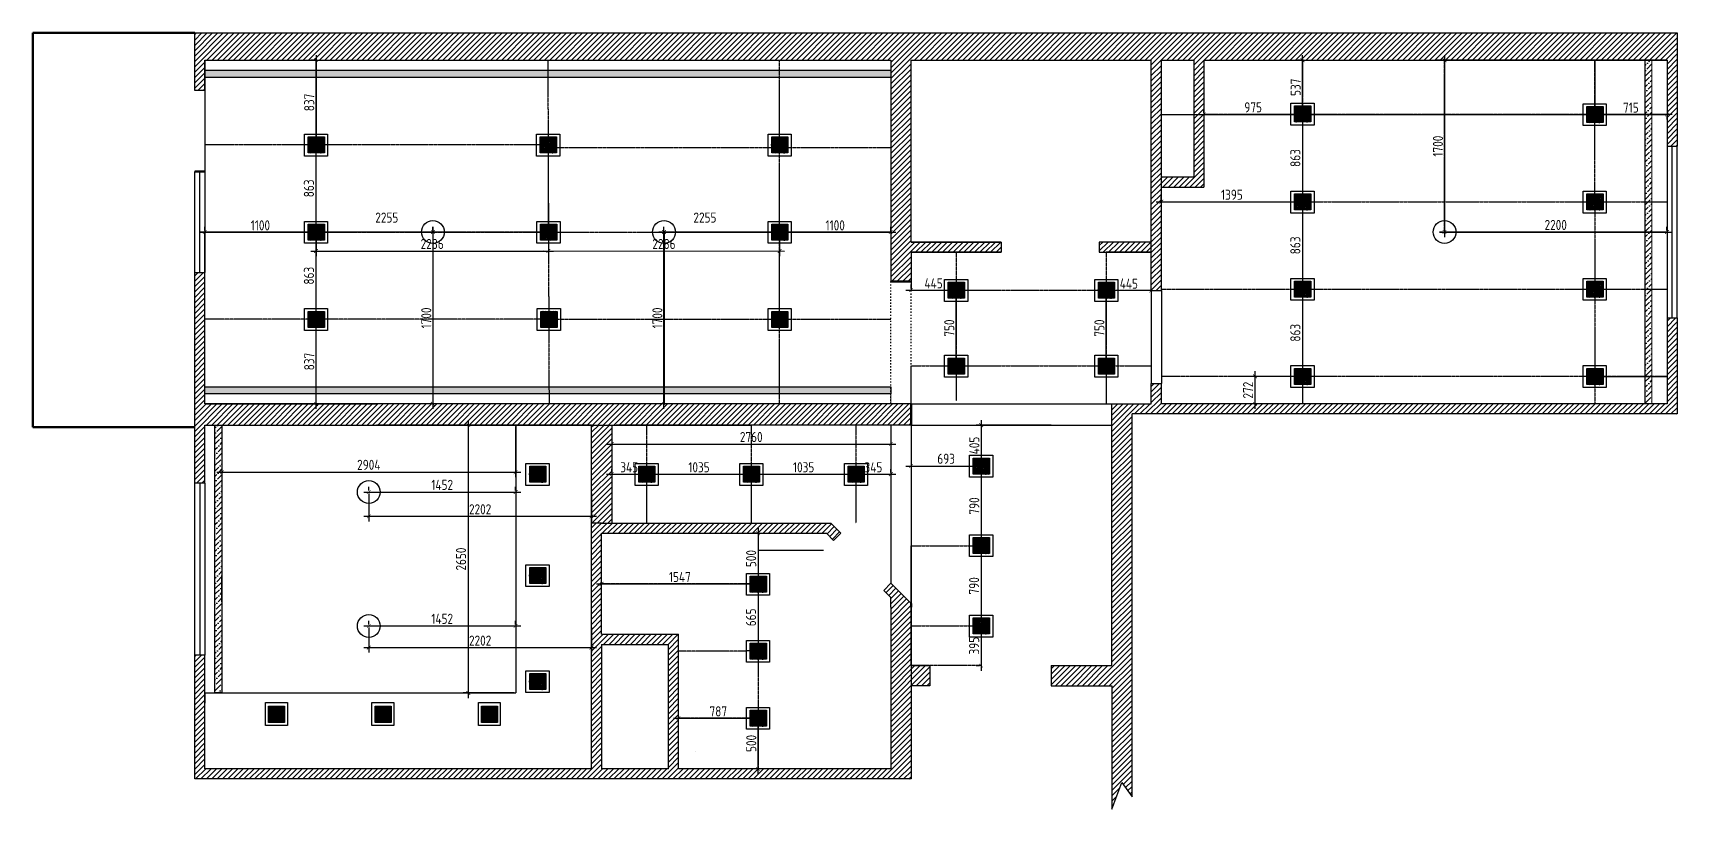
# Model space of a CAD drawing. Header units: millimetres. Extents: x 441 to 644120, y 150 to 66737.
# Drawn here: x 606617 to 622876, y 59058 to 66737 of the extents above; entities that cross this region are included whole.
import ezdxf

# ---------------------------------------------------------------- set-up
doc = ezdxf.new("R2010")
doc.units = ezdxf.units.MM
doc.header["$MEASUREMENT"] = 0
doc.header["$PDMODE"] = 35
doc.linetypes.add('ACAD_ISO03W100', pattern=[30, 12, -18])
doc.linetypes.add('DASHED2', pattern=[9.525, 6.35, -3.175])
for name, color, linetype in [('detail', 253, 'Continuous'), ('hatch', 253, 'Continuous'), ('unvis', 50, 'ACAD_ISO03W100'), ('windows', 170, 'Continuous')]:
    doc.layers.add(name, color=color, linetype=linetype)
doc.layers.add('walls', color=30, linetype='Continuous', lineweight=50)
doc.layers.add('Потолки', color=8, linetype='Continuous', lineweight=5)
doc.styles.add('GOST 2.304', font='CS_Gost2304.shx')
doc.dimstyles.new('SPDS', dxfattribs={"dimscale": 100, "dimtxt": 2.5, "dimasz": 2.5, "dimexe": 1.25, "dimexo": 0.625, "dimtad": 1, "dimdec": 0, "dimrnd": 0.001, "dimtxsty": 'GOST 2.304', "dimblk": 'ARCHTICK', "dimcen": 2.5, "dimdle": 2, "dimadec": 0, "dimazin": 2, "dimtfac": 0.75, "dimtdec": 0, "dimtmove": 1, "dimatfit": 3, "dimfxl": 1, "dimtolj": 1, "dimarcsym": 1})
pattern_1 = [(45, (-579131.564, -48870.24), (4.64038825, 17.01475692), [21.875, -4.375, 0, -4.375])]
pattern_2 = [(45, (-576241.909, -48870.24), (4.64038825, 17.01475692), [21.875, -4.375, 0, -4.375])]
pattern_3 = [(45, (-560557.96, -50632.244), (19.8873782, 72.9203868), [93.75, -18.75, 0, -18.75])]

# ---------------------------------------------------------------- blocks, each defined once
blk = doc.blocks.new('_ArchTick')
at = {"color": 0, "linetype": 'ByBlock', "const_width": 0.15}
blk.add_lwpolyline([(-0.5, -0.5), (0.5, 0.5)], dxfattribs=at)
blk = doc.blocks.new('*D471')
at = {"layer": 'Defpoints', "color": 0, "transparency": 16777216}
for p in [(587907, 48662), (587907, 48662), (590163, 48662)]:
    blk.add_point(p, dxfattribs=at)
at = {"layer": 'detail', "color": 0, "lineweight": -2, "transparency": 16777216}
for p, q in [((590213, 48662), (587857, 48662)), ((587907, 48678), (587907, 48712)), ((590163, 48678), (590163, 48712))]:
    blk.add_line(p, q, dxfattribs=at)
at = {"layer": 'detail', "color": 0, "lineweight": -2, "transparency": 16777216, "xscale": 37.50000000000001, "yscale": 37.50000000000001, "zscale": 37.50000000000001, "rotation": 180}
blk.add_blockref('_ArchTick', (587907, 48662), dxfattribs=at)
at = {"layer": 'detail', "color": 0, "lineweight": -2, "transparency": 16777216, "xscale": 37.50000000000001, "yscale": 37.50000000000001, "zscale": 37.50000000000001}
blk.add_blockref('_ArchTick', (590163, 48662), dxfattribs=at)
at = {"layer": 'detail', "color": 0, "transparency": 16777216, "insert": (589707, 48805), "char_height": 100, "attachment_point": 5, "style": 'GOST 2.304'}
blk.add_mtext('\\A1;2255', dxfattribs=at)
blk = doc.blocks.new('*D472')
at = {"layer": 'Defpoints', "color": 0, "transparency": 16777216}
for p in [(592448, 48662), (594691, 48662), (594691, 48636)]:
    blk.add_point(p, dxfattribs=at)
at = {"layer": 'detail', "color": 0, "lineweight": -2, "transparency": 16777216}
for p, q in [((592398, 48662), (594741, 48662)), ((592448, 48678), (592448, 48712)), ((594691, 48651), (594691, 48712))]:
    blk.add_line(p, q, dxfattribs=at)
at = {"layer": 'detail', "color": 0, "lineweight": -2, "transparency": 16777216, "xscale": 37.50000000000001, "yscale": 37.50000000000001, "zscale": 37.50000000000001, "rotation": 180}
blk.add_blockref('_ArchTick', (592448, 48662), dxfattribs=at)
at = {"layer": 'detail', "color": 0, "lineweight": -2, "transparency": 16777216, "xscale": 37.50000000000001, "yscale": 37.50000000000001, "zscale": 37.50000000000001}
blk.add_blockref('_ArchTick', (594691, 48662), dxfattribs=at)
at = {"layer": 'detail', "color": 0, "transparency": 16777216, "insert": (592853, 48805), "char_height": 100, "attachment_point": 5, "style": 'GOST 2.304'}
blk.add_mtext('\\A1;2255', dxfattribs=at)
blk = doc.blocks.new('*D473')
at = {"layer": 'Defpoints', "color": 0, "transparency": 16777216}
for p in [(590163, 48662), (590163, 46962), (590166, 46962)]:
    blk.add_point(p, dxfattribs=at)
at = {"layer": 'detail', "color": 0, "lineweight": -2, "transparency": 16777216}
for p, q in [((590147, 48662), (590113, 48662)), ((590163, 48712), (590163, 46912)), ((590151, 46962), (590113, 46962))]:
    blk.add_line(p, q, dxfattribs=at)
at = {"layer": 'detail', "color": 0, "lineweight": -2, "transparency": 16777216, "xscale": 37.50000000000001, "yscale": 37.50000000000001, "zscale": 37.50000000000001}
for p, rotation in [((590163, 48662), 90), ((590163, 46962), 270)]:
    blk.add_blockref('_ArchTick', p, dxfattribs=dict(at, rotation=rotation))
at = {"layer": 'detail', "color": 0, "transparency": 16777216, "insert": (590097, 47812), "char_height": 100, "attachment_point": 5, "rotation": 90, "style": 'GOST 2.304'}
blk.add_mtext('\\A1;1700', dxfattribs=at)
blk = doc.blocks.new('*D474')
at = {"layer": 'Defpoints', "color": 0, "transparency": 16777216}
for p in [(587907, 48662), (589007, 48662), (589007, 48662)]:
    blk.add_point(p, dxfattribs=at)
at = {"layer": 'detail', "color": 0, "lineweight": -2, "transparency": 16777216}
for p, q in [((587857, 48662), (589057, 48662)), ((587907, 48678), (587907, 48712)), ((589007, 48678), (589007, 48712))]:
    blk.add_line(p, q, dxfattribs=at)
at = {"layer": 'detail', "color": 0, "lineweight": -2, "transparency": 16777216, "xscale": 37.50000000000001, "yscale": 37.50000000000001, "zscale": 37.50000000000001, "rotation": 180}
blk.add_blockref('_ArchTick', (587907, 48662), dxfattribs=at)
at = {"layer": 'detail', "color": 0, "lineweight": -2, "transparency": 16777216, "xscale": 37.50000000000001, "yscale": 37.50000000000001, "zscale": 37.50000000000001}
blk.add_blockref('_ArchTick', (589007, 48662), dxfattribs=at)
at = {"layer": 'detail', "color": 0, "transparency": 16777216, "insert": (588457, 48728), "char_height": 100, "attachment_point": 5, "style": 'GOST 2.304'}
blk.add_mtext('\\A1;1100', dxfattribs=at)
blk = doc.blocks.new('*D475')
at = {"layer": 'Defpoints', "color": 0, "transparency": 16777216}
for p in [(593591, 48662), (594691, 48662), (594691, 48662)]:
    blk.add_point(p, dxfattribs=at)
at = {"layer": 'detail', "color": 0, "lineweight": -2, "transparency": 16777216}
for p, q in [((593541, 48662), (594741, 48662)), ((593591, 48678), (593591, 48712)), ((594691, 48678), (594691, 48712))]:
    blk.add_line(p, q, dxfattribs=at)
at = {"layer": 'detail', "color": 0, "lineweight": -2, "transparency": 16777216, "xscale": 37.50000000000001, "yscale": 37.50000000000001, "zscale": 37.50000000000001, "rotation": 180}
blk.add_blockref('_ArchTick', (593591, 48662), dxfattribs=at)
at = {"layer": 'detail', "color": 0, "lineweight": -2, "transparency": 16777216, "xscale": 37.50000000000001, "yscale": 37.50000000000001, "zscale": 37.50000000000001}
blk.add_blockref('_ArchTick', (594691, 48662), dxfattribs=at)
at = {"layer": 'detail', "color": 0, "transparency": 16777216, "insert": (594141, 48728), "char_height": 100, "attachment_point": 5, "style": 'GOST 2.304'}
blk.add_mtext('\\A1;1100', dxfattribs=at)
blk = doc.blocks.new('*D476')
at = {"layer": 'Defpoints', "color": 0, "transparency": 16777216}
for p in [(591306, 48662), (593591, 48662), (593591, 48474)]:
    blk.add_point(p, dxfattribs=at)
at = {"layer": 'detail', "color": 0, "lineweight": -2, "transparency": 16777216}
for p, q in [((591306, 48647), (591305, 48425)), ((593591, 48646), (593591, 48424)), ((591255, 48475), (593641, 48474))]:
    blk.add_line(p, q, dxfattribs=at)
at = {"layer": 'detail', "color": 0, "lineweight": -2, "transparency": 16777216, "xscale": 37.50000000000001, "yscale": 37.50000000000001, "zscale": 37.50000000000001}
for p, rotation in [((591305, 48475), 179.9913743985335), ((593591, 48474), 359.9913743985336)]:
    blk.add_blockref('_ArchTick', p, dxfattribs=dict(at, rotation=rotation))
at = {"layer": 'detail', "color": 0, "transparency": 16777216, "insert": (592448, 48544), "char_height": 100, "attachment_point": 5, "rotation": 359.9914, "style": 'GOST 2.304'}
blk.add_mtext('\\A1;2286', dxfattribs=at)
blk = doc.blocks.new('*D477')
at = {"layer": 'Defpoints', "color": 0, "transparency": 16777216}
for p in [(589007, 48662), (591306, 48662), (591306, 48474)]:
    blk.add_point(p, dxfattribs=at)
at = {"layer": 'detail', "color": 0, "lineweight": -2, "transparency": 16777216}
for p, q in [((589007, 48646), (589007, 48424)), ((591306, 48647), (591306, 48424)), ((588957, 48474), (591356, 48474))]:
    blk.add_line(p, q, dxfattribs=at)
at = {"layer": 'detail', "color": 0, "lineweight": -2, "transparency": 16777216, "xscale": 37.50000000000001, "yscale": 37.50000000000001, "zscale": 37.50000000000001, "rotation": 180}
blk.add_blockref('_ArchTick', (589007, 48474), dxfattribs=at)
at = {"layer": 'detail', "color": 0, "lineweight": -2, "transparency": 16777216, "xscale": 37.50000000000001, "yscale": 37.50000000000001, "zscale": 37.50000000000001}
blk.add_blockref('_ArchTick', (591306, 48474), dxfattribs=at)
at = {"layer": 'detail', "color": 0, "transparency": 16777216, "insert": (590156, 48544), "char_height": 100, "attachment_point": 5, "style": 'GOST 2.304'}
blk.add_mtext('\\A1;2286', dxfattribs=at)
blk = doc.blocks.new('*D478')
at = {"layer": 'Defpoints', "color": 0, "transparency": 16777216}
for p in [(600166, 49013), (602366, 48662), (602366, 48662)]:
    blk.add_point(p, dxfattribs=at)
at = {"layer": 'detail', "color": 0, "lineweight": -2, "transparency": 16777216}
for p, q in [((600166, 48997), (600166, 48612)), ((600116, 48662), (602416, 48662)), ((602366, 48678), (602366, 48712))]:
    blk.add_line(p, q, dxfattribs=at)
at = {"layer": 'detail', "color": 0, "lineweight": -2, "transparency": 16777216, "xscale": 37.50000000000001, "yscale": 37.50000000000001, "zscale": 37.50000000000001, "rotation": 180}
blk.add_blockref('_ArchTick', (600166, 48662), dxfattribs=at)
at = {"layer": 'detail', "color": 0, "lineweight": -2, "transparency": 16777216, "xscale": 37.50000000000001, "yscale": 37.50000000000001, "zscale": 37.50000000000001}
blk.add_blockref('_ArchTick', (602366, 48662), dxfattribs=at)
at = {"layer": 'detail', "color": 0, "transparency": 16777216, "insert": (601266, 48732), "char_height": 100, "attachment_point": 5, "style": 'GOST 2.304'}
blk.add_mtext('\\A1;2200', dxfattribs=at)
blk = doc.blocks.new('*D479')
at = {"layer": 'Defpoints', "color": 0, "transparency": 16777216}
for p in [(598762, 50362), (598787, 50362), (598762, 49825)]:
    blk.add_point(p, dxfattribs=at)
at = {"layer": 'detail', "color": 0, "lineweight": -2, "transparency": 16777216}
for p, q in [((598762, 49775), (598762, 50412)), ((598771, 50362), (598712, 50362)), ((598746, 49825), (598712, 49825))]:
    blk.add_line(p, q, dxfattribs=at)
at = {"layer": 'detail', "color": 0, "lineweight": -2, "transparency": 16777216, "xscale": 37.50000000000001, "yscale": 37.50000000000001, "zscale": 37.50000000000001}
for p, rotation in [((598762, 50362), 90), ((598762, 49825), 270)]:
    blk.add_blockref('_ArchTick', p, dxfattribs=dict(at, rotation=rotation))
at = {"layer": 'detail', "color": 0, "transparency": 16777216, "insert": (598694, 50094), "char_height": 100, "attachment_point": 5, "rotation": 90, "style": 'GOST 2.304'}
blk.add_mtext('\\A1;537', dxfattribs=at)
blk = doc.blocks.new('*D527')
at = {"layer": 'Defpoints', "color": 0, "transparency": 16777216}
for p in [(589007, 47799), (589007, 47799), (589007, 46962)]:
    blk.add_point(p, dxfattribs=at)
at = {"layer": 'detail', "color": 0, "lineweight": -2, "transparency": 16777216}
for p, q in [((589007, 46912), (589007, 47849)), ((588992, 47799), (588957, 47799)), ((588992, 46962), (588957, 46962))]:
    blk.add_line(p, q, dxfattribs=at)
at = {"layer": 'detail', "color": 0, "lineweight": -2, "transparency": 16777216, "xscale": 37.50000000000001, "yscale": 37.50000000000001, "zscale": 37.50000000000001}
for p, rotation in [((589007, 47799), 90), ((589007, 46962), 270)]:
    blk.add_blockref('_ArchTick', p, dxfattribs=dict(at, rotation=rotation))
at = {"layer": 'detail', "color": 0, "transparency": 16777216, "insert": (588940, 47381), "char_height": 100, "attachment_point": 5, "rotation": 90, "style": 'GOST 2.304'}
blk.add_mtext('\\A1;837', dxfattribs=at)
blk = doc.blocks.new('*D528')
at = {"layer": 'Defpoints', "color": 0, "transparency": 16777216}
for p in [(589007, 48662), (589007, 48662), (589007, 47799)]:
    blk.add_point(p, dxfattribs=at)
at = {"layer": 'detail', "color": 0, "lineweight": -2, "transparency": 16777216}
for p, q in [((588992, 48662), (588957, 48662)), ((589007, 47749), (589007, 48712)), ((588992, 47799), (588957, 47799))]:
    blk.add_line(p, q, dxfattribs=at)
at = {"layer": 'detail', "color": 0, "lineweight": -2, "transparency": 16777216, "xscale": 37.50000000000001, "yscale": 37.50000000000001, "zscale": 37.50000000000001}
for p, rotation in [((589007, 48662), 90), ((589007, 47799), 270)]:
    blk.add_blockref('_ArchTick', p, dxfattribs=dict(at, rotation=rotation))
at = {"layer": 'detail', "color": 0, "transparency": 16777216, "insert": (588937, 48230), "char_height": 100, "attachment_point": 5, "rotation": 90, "style": 'GOST 2.304'}
blk.add_mtext('\\A1;863', dxfattribs=at)
blk = doc.blocks.new('*D529')
at = {"layer": 'Defpoints', "color": 0, "transparency": 16777216}
for p in [(589007, 49525), (589007, 49525), (589007, 48662)]:
    blk.add_point(p, dxfattribs=at)
at = {"layer": 'detail', "color": 0, "lineweight": -2, "transparency": 16777216}
for p, q in [((588992, 49525), (588957, 49525)), ((589007, 48612), (589007, 49575)), ((588992, 48662), (588957, 48662))]:
    blk.add_line(p, q, dxfattribs=at)
at = {"layer": 'detail', "color": 0, "lineweight": -2, "transparency": 16777216, "xscale": 37.50000000000001, "yscale": 37.50000000000001, "zscale": 37.50000000000001}
for p, rotation in [((589007, 49525), 90), ((589007, 48662), 270)]:
    blk.add_blockref('_ArchTick', p, dxfattribs=dict(at, rotation=rotation))
at = {"layer": 'detail', "color": 0, "transparency": 16777216, "insert": (588937, 49094), "char_height": 100, "attachment_point": 5, "rotation": 90, "style": 'GOST 2.304'}
blk.add_mtext('\\A1;863', dxfattribs=at)
blk = doc.blocks.new('*D530')
at = {"layer": 'Defpoints', "color": 0, "transparency": 16777216}
for p in [(592448, 48662), (592448, 48662), (592448, 46962)]:
    blk.add_point(p, dxfattribs=at)
at = {"layer": 'detail', "color": 0, "lineweight": -2, "transparency": 16777216}
for p, q in [((592433, 48662), (592398, 48662)), ((592448, 46912), (592448, 48712)), ((592433, 46962), (592398, 46962))]:
    blk.add_line(p, q, dxfattribs=at)
at = {"layer": 'detail', "color": 0, "lineweight": -2, "transparency": 16777216, "xscale": 37.50000000000001, "yscale": 37.50000000000001, "zscale": 37.50000000000001}
for p, rotation in [((592448, 48662), 90), ((592448, 46962), 270)]:
    blk.add_blockref('_ArchTick', p, dxfattribs=dict(at, rotation=rotation))
at = {"layer": 'detail', "color": 0, "transparency": 16777216, "insert": (592383, 47812), "char_height": 100, "attachment_point": 5, "rotation": 90, "style": 'GOST 2.304'}
blk.add_mtext('\\A1;1700', dxfattribs=at)
blk = doc.blocks.new('*D531')
at = {"layer": 'Defpoints', "color": 0, "transparency": 16777216}
for p in [(594891, 48087), (595337, 48087), (595337, 48087)]:
    blk.add_point(p, dxfattribs=at)
at = {"layer": 'detail', "color": 0, "lineweight": -2, "transparency": 16777216}
for p, q in [((594891, 48103), (594891, 48137)), ((595337, 48103), (595337, 48137)), ((594841, 48087), (595387, 48087))]:
    blk.add_line(p, q, dxfattribs=at)
at = {"layer": 'detail', "color": 0, "lineweight": -2, "transparency": 16777216, "xscale": 37.50000000000001, "yscale": 37.50000000000001, "zscale": 37.50000000000001, "rotation": 180}
blk.add_blockref('_ArchTick', (594891, 48087), dxfattribs=at)
at = {"layer": 'detail', "color": 0, "lineweight": -2, "transparency": 16777216, "xscale": 37.50000000000001, "yscale": 37.50000000000001, "zscale": 37.50000000000001}
blk.add_blockref('_ArchTick', (595337, 48087), dxfattribs=at)
at = {"layer": 'detail', "color": 0, "transparency": 16777216, "insert": (595114, 48155), "char_height": 100, "attachment_point": 5, "style": 'GOST 2.304'}
blk.add_mtext('\\A1;445', dxfattribs=at)
blk = doc.blocks.new('*D532')
at = {"layer": 'Defpoints', "color": 0, "transparency": 16777216}
for p in [(596821, 48087), (597266, 48082), (597266, 48082)]:
    blk.add_point(p, dxfattribs=at)
at = {"layer": 'detail', "color": 0, "lineweight": -2, "transparency": 16777216}
for p, q in [((596771, 48088), (597316, 48082)), ((596821, 48072), (596821, 48037)), ((597266, 48067), (597266, 48032))]:
    blk.add_line(p, q, dxfattribs=at)
at = {"layer": 'detail', "color": 0, "lineweight": -2, "transparency": 16777216, "xscale": 37.50000000000001, "yscale": 37.50000000000001, "zscale": 37.50000000000001}
for p, rotation in [((596821, 48087), 179.3562542858246), ((597266, 48082), 359.3562542858246)]:
    blk.add_blockref('_ArchTick', p, dxfattribs=dict(at, rotation=rotation))
at = {"layer": 'detail', "color": 0, "transparency": 16777216, "insert": (597045, 48152), "char_height": 100, "attachment_point": 5, "rotation": 359.3563, "style": 'GOST 2.304'}
blk.add_mtext('\\A1;445', dxfattribs=at)
blk = doc.blocks.new('*D533')
at = {"layer": 'Defpoints', "color": 0, "transparency": 16777216}
for p in [(595337, 48087), (595337, 48087), (595337, 47337)]:
    blk.add_point(p, dxfattribs=at)
at = {"layer": 'detail', "color": 0, "lineweight": -2, "transparency": 16777216}
for p, q in [((595337, 47287), (595337, 48137)), ((595321, 48087), (595287, 48087)), ((595321, 47337), (595287, 47337))]:
    blk.add_line(p, q, dxfattribs=at)
at = {"layer": 'detail', "color": 0, "lineweight": -2, "transparency": 16777216, "xscale": 37.50000000000001, "yscale": 37.50000000000001, "zscale": 37.50000000000001}
for p, rotation in [((595337, 48087), 90), ((595337, 47337), 270)]:
    blk.add_blockref('_ArchTick', p, dxfattribs=dict(at, rotation=rotation))
at = {"layer": 'detail', "color": 0, "transparency": 16777216, "insert": (595269, 47712), "char_height": 100, "attachment_point": 5, "rotation": 90, "style": 'GOST 2.304'}
blk.add_mtext('\\A1;750', dxfattribs=at)
blk = doc.blocks.new('*D534')
at = {"layer": 'Defpoints', "color": 0, "transparency": 16777216}
for p in [(596821, 48087), (596821, 48087), (596821, 47337)]:
    blk.add_point(p, dxfattribs=at)
at = {"layer": 'detail', "color": 0, "lineweight": -2, "transparency": 16777216}
for p, q in [((596821, 47287), (596821, 48137)), ((596806, 48087), (596771, 48087)), ((596837, 47337), (596871, 47337))]:
    blk.add_line(p, q, dxfattribs=at)
at = {"layer": 'detail', "color": 0, "lineweight": -2, "transparency": 16777216, "xscale": 37.50000000000001, "yscale": 37.50000000000001, "zscale": 37.50000000000001}
for p, rotation in [((596821, 48087), 90), ((596821, 47337), 270)]:
    blk.add_blockref('_ArchTick', p, dxfattribs=dict(at, rotation=rotation))
at = {"layer": 'detail', "color": 0, "transparency": 16777216, "insert": (596754, 47712), "char_height": 100, "attachment_point": 5, "rotation": 90, "style": 'GOST 2.304'}
blk.add_mtext('\\A1;750', dxfattribs=at)
blk = doc.blocks.new('*D535')
at = {"layer": 'Defpoints', "color": 0, "transparency": 16777216}
for p in [(600166, 50362), (600166, 48662), (600166, 48662)]:
    blk.add_point(p, dxfattribs=at)
at = {"layer": 'detail', "color": 0, "lineweight": -2, "transparency": 16777216}
for p, q in [((600166, 50412), (600166, 48612)), ((600151, 50362), (600116, 50362)), ((600151, 48662), (600116, 48662))]:
    blk.add_line(p, q, dxfattribs=at)
at = {"layer": 'detail', "color": 0, "lineweight": -2, "transparency": 16777216, "xscale": 37.50000000000001, "yscale": 37.50000000000001, "zscale": 37.50000000000001}
for p, rotation in [((600166, 50362), 90), ((600166, 48662), 270)]:
    blk.add_blockref('_ArchTick', p, dxfattribs=dict(at, rotation=rotation))
at = {"layer": 'detail', "color": 0, "transparency": 16777216, "insert": (600101, 49512), "char_height": 100, "attachment_point": 5, "rotation": 90, "style": 'GOST 2.304'}
blk.add_mtext('\\A1;1700', dxfattribs=at)
blk = doc.blocks.new('*D536')
at = {"layer": 'Defpoints', "color": 0, "transparency": 16777216}
for p in [(601651, 49825), (601651, 49825), (602366, 49825)]:
    blk.add_point(p, dxfattribs=at)
at = {"layer": 'detail', "color": 0, "lineweight": -2, "transparency": 16777216}
for p, q in [((602416, 49825), (601601, 49825)), ((601651, 49841), (601651, 49875)), ((602366, 49809), (602366, 49775))]:
    blk.add_line(p, q, dxfattribs=at)
at = {"layer": 'detail', "color": 0, "lineweight": -2, "transparency": 16777216, "xscale": 37.50000000000001, "yscale": 37.50000000000001, "zscale": 37.50000000000001, "rotation": 180}
blk.add_blockref('_ArchTick', (601651, 49825), dxfattribs=at)
at = {"layer": 'detail', "color": 0, "lineweight": -2, "transparency": 16777216, "xscale": 37.50000000000001, "yscale": 37.50000000000001, "zscale": 37.50000000000001}
blk.add_blockref('_ArchTick', (602366, 49825), dxfattribs=at)
at = {"layer": 'detail', "color": 0, "transparency": 16777216, "insert": (602009, 49893), "char_height": 100, "attachment_point": 5, "style": 'GOST 2.304'}
blk.add_mtext('\\A1;715', dxfattribs=at)
blk = doc.blocks.new('*D537')
at = {"layer": 'Defpoints', "color": 0, "transparency": 16777216}
for p in [(598762, 49825), (598762, 48962), (598762, 48962)]:
    blk.add_point(p, dxfattribs=at)
at = {"layer": 'detail', "color": 0, "lineweight": -2, "transparency": 16777216}
for p, q in [((598746, 49825), (598712, 49825)), ((598762, 49875), (598762, 48912)), ((598747, 48962), (598712, 48962))]:
    blk.add_line(p, q, dxfattribs=at)
at = {"layer": 'detail', "color": 0, "lineweight": -2, "transparency": 16777216, "xscale": 37.50000000000001, "yscale": 37.50000000000001, "zscale": 37.50000000000001}
for p, rotation in [((598762, 49825), 90), ((598762, 48962), 270)]:
    blk.add_blockref('_ArchTick', p, dxfattribs=dict(at, rotation=rotation))
at = {"layer": 'detail', "color": 0, "transparency": 16777216, "insert": (598691, 49394), "char_height": 100, "attachment_point": 5, "rotation": 90, "style": 'GOST 2.304'}
blk.add_mtext('\\A1;863', dxfattribs=at)
blk = doc.blocks.new('*D538')
at = {"layer": 'Defpoints', "color": 0, "transparency": 16777216}
for p in [(598293, 47234), (598762, 47234), (598762, 46962)]:
    blk.add_point(p, dxfattribs=at)
at = {"layer": 'detail', "color": 0, "lineweight": -2, "transparency": 16777216}
for p, q in [((598746, 47234), (598243, 47234)), ((598293, 46912), (598293, 47284)), ((598746, 46962), (598243, 46962))]:
    blk.add_line(p, q, dxfattribs=at)
at = {"layer": 'detail', "color": 0, "lineweight": -2, "transparency": 16777216, "xscale": 37.50000000000001, "yscale": 37.50000000000001, "zscale": 37.50000000000001}
for p, rotation in [((598293, 47234), 90), ((598293, 46962), 270)]:
    blk.add_blockref('_ArchTick', p, dxfattribs=dict(at, rotation=rotation))
at = {"layer": 'detail', "color": 0, "transparency": 16777216, "insert": (598224, 47098), "char_height": 100, "attachment_point": 5, "rotation": 90, "style": 'GOST 2.304'}
blk.add_mtext('\\A1;272', dxfattribs=at)
blk = doc.blocks.new('*D539')
at = {"layer": 'Defpoints', "color": 0, "transparency": 16777216}
for p in [(598762, 48962), (598762, 48098), (598762, 48098)]:
    blk.add_point(p, dxfattribs=at)
at = {"layer": 'detail', "color": 0, "lineweight": -2, "transparency": 16777216}
for p, q in [((598746, 48962), (598712, 48962)), ((598762, 49012), (598762, 48048)), ((598746, 48098), (598712, 48098))]:
    blk.add_line(p, q, dxfattribs=at)
at = {"layer": 'detail', "color": 0, "lineweight": -2, "transparency": 16777216, "xscale": 37.50000000000001, "yscale": 37.50000000000001, "zscale": 37.50000000000001}
for p, rotation in [((598762, 48962), 90), ((598762, 48098), 270)]:
    blk.add_blockref('_ArchTick', p, dxfattribs=dict(at, rotation=rotation))
at = {"layer": 'detail', "color": 0, "transparency": 16777216, "insert": (598691, 48530), "char_height": 100, "attachment_point": 5, "rotation": 90, "style": 'GOST 2.304'}
blk.add_mtext('\\A1;863', dxfattribs=at)
blk = doc.blocks.new('*D540')
at = {"layer": 'Defpoints', "color": 0, "transparency": 16777216}
for p in [(598762, 48096), (598762, 47234), (598762, 47234)]:
    blk.add_point(p, dxfattribs=at)
at = {"layer": 'detail', "color": 0, "lineweight": -2, "transparency": 16777216}
for p, q in [((598762, 48146), (598762, 47184)), ((598746, 48096), (598712, 48096)), ((598746, 47234), (598712, 47234))]:
    blk.add_line(p, q, dxfattribs=at)
at = {"layer": 'detail', "color": 0, "lineweight": -2, "transparency": 16777216, "xscale": 37.50000000000001, "yscale": 37.50000000000001, "zscale": 37.50000000000001}
for p, rotation in [((598762, 48096), 90), ((598762, 47234), 270)]:
    blk.add_blockref('_ArchTick', p, dxfattribs=dict(at, rotation=rotation))
at = {"layer": 'detail', "color": 0, "transparency": 16777216, "insert": (598691, 47665), "char_height": 100, "attachment_point": 5, "rotation": 90, "style": 'GOST 2.304'}
blk.add_mtext('\\A1;863', dxfattribs=at)
blk = doc.blocks.new('*D541')
at = {"layer": 'Defpoints', "color": 0, "transparency": 16777216}
for p in [(589007, 50362), (589007, 49525), (589007, 49525)]:
    blk.add_point(p, dxfattribs=at)
at = {"layer": 'detail', "color": 0, "lineweight": -2, "transparency": 16777216}
for p, q in [((589007, 50412), (589007, 49475)), ((588992, 50362), (588957, 50362)), ((588992, 49525), (588957, 49525))]:
    blk.add_line(p, q, dxfattribs=at)
at = {"layer": 'detail', "color": 0, "lineweight": -2, "transparency": 16777216, "xscale": 37.50000000000001, "yscale": 37.50000000000001, "zscale": 37.50000000000001}
for p, rotation in [((589007, 50362), 90), ((589007, 49525), 270)]:
    blk.add_blockref('_ArchTick', p, dxfattribs=dict(at, rotation=rotation))
at = {"layer": 'detail', "color": 0, "transparency": 16777216, "insert": (588940, 49944), "char_height": 100, "attachment_point": 5, "rotation": 90, "style": 'GOST 2.304'}
blk.add_mtext('\\A1;837', dxfattribs=at)
blk = doc.blocks.new('*D542')
at = {"layer": 'Defpoints', "color": 0, "transparency": 16777216}
for p in [(597366, 48962), (598762, 48962), (598762, 48962)]:
    blk.add_point(p, dxfattribs=at)
at = {"layer": 'detail', "color": 0, "lineweight": -2, "transparency": 16777216}
for p, q in [((597316, 48962), (598812, 48962)), ((597366, 48978), (597366, 49012)), ((598762, 48978), (598762, 49012))]:
    blk.add_line(p, q, dxfattribs=at)
at = {"layer": 'detail', "color": 0, "lineweight": -2, "transparency": 16777216, "xscale": 37.50000000000001, "yscale": 37.50000000000001, "zscale": 37.50000000000001, "rotation": 180}
blk.add_blockref('_ArchTick', (597366, 48962), dxfattribs=at)
at = {"layer": 'detail', "color": 0, "lineweight": -2, "transparency": 16777216, "xscale": 37.50000000000001, "yscale": 37.50000000000001, "zscale": 37.50000000000001}
blk.add_blockref('_ArchTick', (598762, 48962), dxfattribs=at)
at = {"layer": 'detail', "color": 0, "transparency": 16777216, "insert": (598064, 49031), "char_height": 100, "attachment_point": 5, "style": 'GOST 2.304'}
blk.add_mtext('\\A1;1395', dxfattribs=at)
blk = doc.blocks.new('*D543')
at = {"layer": 'Defpoints', "color": 0, "transparency": 16777216}
for p in [(597786, 49825), (598762, 49830), (598762, 49830)]:
    blk.add_point(p, dxfattribs=at)
at = {"layer": 'detail', "color": 0, "lineweight": -2, "transparency": 16777216}
for p, q in [((597736, 49825), (598812, 49830)), ((597786, 49841), (597786, 49875)), ((598762, 49846), (598761, 49880))]:
    blk.add_line(p, q, dxfattribs=at)
at = {"layer": 'detail', "color": 0, "lineweight": -2, "transparency": 16777216, "xscale": 37.50000000000001, "yscale": 37.50000000000001, "zscale": 37.50000000000001}
for p, rotation in [((597786, 49825), 180.2920706913135), ((598762, 49830), 0.2920706913135075)]:
    blk.add_blockref('_ArchTick', p, dxfattribs=dict(at, rotation=rotation))
at = {"layer": 'detail', "color": 0, "transparency": 16777216, "insert": (598274, 49896), "char_height": 100, "attachment_point": 5, "rotation": 0.2921, "style": 'GOST 2.304'}
blk.add_mtext('\\A1;975', dxfattribs=at)
blk = doc.blocks.new('*D544')
at = {"layer": 'Defpoints', "color": 0, "transparency": 16777216}
for p in [(595584, 46752), (595584, 46347), (595584, 46347)]:
    blk.add_point(p, dxfattribs=at)
at = {"layer": 'detail', "color": 0, "lineweight": -2, "transparency": 16777216}
for p, q in [((595569, 46752), (595534, 46752)), ((595584, 46802), (595584, 46297)), ((595569, 46347), (595534, 46347))]:
    blk.add_line(p, q, dxfattribs=at)
at = {"layer": 'detail', "color": 0, "lineweight": -2, "transparency": 16777216, "xscale": 37.50000000000001, "yscale": 37.50000000000001, "zscale": 37.50000000000001}
for p, rotation in [((595584, 46752), 90), ((595584, 46347), 270)]:
    blk.add_blockref('_ArchTick', p, dxfattribs=dict(at, rotation=rotation))
at = {"layer": 'detail', "color": 0, "transparency": 16777216, "insert": (595517, 46550), "char_height": 100, "attachment_point": 5, "rotation": 90, "style": 'GOST 2.304'}
blk.add_mtext('\\A1;405', dxfattribs=at)
blk = doc.blocks.new('*D545')
at = {"layer": 'Defpoints', "color": 0, "transparency": 16777216}
for p in [(594891, 46347), (595584, 46347), (595584, 46347)]:
    blk.add_point(p, dxfattribs=at)
at = {"layer": 'detail', "color": 0, "lineweight": -2, "transparency": 16777216}
for p, q in [((594841, 46347), (595634, 46347)), ((595584, 46363), (595584, 46397)), ((594891, 46332), (594891, 46297))]:
    blk.add_line(p, q, dxfattribs=at)
at = {"layer": 'detail', "color": 0, "lineweight": -2, "transparency": 16777216, "xscale": 37.50000000000001, "yscale": 37.50000000000001, "zscale": 37.50000000000001, "rotation": 180}
blk.add_blockref('_ArchTick', (594891, 46347), dxfattribs=at)
at = {"layer": 'detail', "color": 0, "lineweight": -2, "transparency": 16777216, "xscale": 37.50000000000001, "yscale": 37.50000000000001, "zscale": 37.50000000000001}
blk.add_blockref('_ArchTick', (595584, 46347), dxfattribs=at)
at = {"layer": 'detail', "color": 0, "transparency": 16777216, "insert": (595238, 46419), "char_height": 100, "attachment_point": 5, "style": 'GOST 2.304'}
blk.add_mtext('\\A1;693', dxfattribs=at)
blk = doc.blocks.new('*D546')
at = {"layer": 'Defpoints', "color": 0, "transparency": 16777216}
for p in [(595584, 46347), (595584, 45557), (595584, 45557)]:
    blk.add_point(p, dxfattribs=at)
at = {"layer": 'detail', "color": 0, "lineweight": -2, "transparency": 16777216}
for p, q in [((595569, 46347), (595534, 46347)), ((595584, 46397), (595584, 45507)), ((595569, 45557), (595534, 45557))]:
    blk.add_line(p, q, dxfattribs=at)
at = {"layer": 'detail', "color": 0, "lineweight": -2, "transparency": 16777216, "xscale": 37.50000000000001, "yscale": 37.50000000000001, "zscale": 37.50000000000001}
for p, rotation in [((595584, 46347), 90), ((595584, 45557), 270)]:
    blk.add_blockref('_ArchTick', p, dxfattribs=dict(at, rotation=rotation))
at = {"layer": 'detail', "color": 0, "transparency": 16777216, "insert": (595516, 45952), "char_height": 100, "attachment_point": 5, "rotation": 90, "style": 'GOST 2.304'}
blk.add_mtext('\\A1;790', dxfattribs=at)
blk = doc.blocks.new('*D547')
at = {"layer": 'Defpoints', "color": 0, "transparency": 16777216}
for p in [(595584, 45557), (595584, 44767), (595584, 44767)]:
    blk.add_point(p, dxfattribs=at)
at = {"layer": 'detail', "color": 0, "lineweight": -2, "transparency": 16777216}
for p, q in [((595568, 45557), (595534, 45557)), ((595584, 45607), (595584, 44717)), ((595568, 44767), (595534, 44767))]:
    blk.add_line(p, q, dxfattribs=at)
at = {"layer": 'detail', "color": 0, "lineweight": -2, "transparency": 16777216, "xscale": 37.50000000000001, "yscale": 37.50000000000001, "zscale": 37.50000000000001}
for p, rotation in [((595584, 45557), 90), ((595584, 44767), 270)]:
    blk.add_blockref('_ArchTick', p, dxfattribs=dict(at, rotation=rotation))
at = {"layer": 'detail', "color": 0, "transparency": 16777216, "insert": (595515, 45162), "char_height": 100, "attachment_point": 5, "rotation": 90, "style": 'GOST 2.304'}
blk.add_mtext('\\A1;790', dxfattribs=at)
blk = doc.blocks.new('*D548')
at = {"layer": 'Defpoints', "color": 0, "transparency": 16777216}
for p in [(595584, 44767), (595584, 44372), (595584, 44372)]:
    blk.add_point(p, dxfattribs=at)
at = {"layer": 'detail', "color": 0, "lineweight": -2, "transparency": 16777216}
for p, q in [((595568, 44767), (595534, 44767)), ((595584, 44817), (595584, 44322)), ((595568, 44372), (595534, 44372))]:
    blk.add_line(p, q, dxfattribs=at)
at = {"layer": 'detail', "color": 0, "lineweight": -2, "transparency": 16777216, "xscale": 37.50000000000001, "yscale": 37.50000000000001, "zscale": 37.50000000000001}
for p, rotation in [((595584, 44767), 90), ((595584, 44372), 270)]:
    blk.add_blockref('_ArchTick', p, dxfattribs=dict(at, rotation=rotation))
at = {"layer": 'detail', "color": 0, "transparency": 16777216, "insert": (595515, 44570), "char_height": 100, "attachment_point": 5, "rotation": 90, "style": 'GOST 2.304'}
blk.add_mtext('\\A1;395', dxfattribs=at)
blk = doc.blocks.new('*D549')
at = {"layer": 'Defpoints', "color": 0, "transparency": 16777216}
for p in [(593378, 45682), (593378, 45182), (593378, 45182)]:
    blk.add_point(p, dxfattribs=at)
at = {"layer": 'detail', "color": 0, "lineweight": -2, "transparency": 16777216}
for p, q in [((593378, 45732), (593378, 45132)), ((593362, 45682), (593328, 45682)), ((593362, 45182), (593328, 45182))]:
    blk.add_line(p, q, dxfattribs=at)
at = {"layer": 'detail', "color": 0, "lineweight": -2, "transparency": 16777216, "xscale": 37.50000000000001, "yscale": 37.50000000000001, "zscale": 37.50000000000001}
for p, rotation in [((593378, 45682), 90), ((593378, 45182), 270)]:
    blk.add_blockref('_ArchTick', p, dxfattribs=dict(at, rotation=rotation))
at = {"layer": 'detail', "color": 0, "transparency": 16777216, "insert": (593310, 45432), "char_height": 100, "attachment_point": 5, "rotation": 90, "style": 'GOST 2.304'}
blk.add_mtext('\\A1;500', dxfattribs=at)
blk = doc.blocks.new('*D550')
at = {"layer": 'Defpoints', "color": 0, "transparency": 16777216}
for p in [(593378, 45182), (593378, 44517), (593378, 44517)]:
    blk.add_point(p, dxfattribs=at)
at = {"layer": 'detail', "color": 0, "lineweight": -2, "transparency": 16777216}
for p, q in [((593378, 45232), (593378, 44467)), ((593362, 45182), (593328, 45182)), ((593363, 44517), (593328, 44517))]:
    blk.add_line(p, q, dxfattribs=at)
at = {"layer": 'detail', "color": 0, "lineweight": -2, "transparency": 16777216, "xscale": 37.50000000000001, "yscale": 37.50000000000001, "zscale": 37.50000000000001}
for p, rotation in [((593378, 45182), 90), ((593378, 44517), 270)]:
    blk.add_blockref('_ArchTick', p, dxfattribs=dict(at, rotation=rotation))
at = {"layer": 'detail', "color": 0, "transparency": 16777216, "insert": (593308, 44850), "char_height": 100, "attachment_point": 5, "rotation": 90, "style": 'GOST 2.304'}
blk.add_mtext('\\A1;665', dxfattribs=at)
blk = doc.blocks.new('*D551')
at = {"layer": 'Defpoints', "color": 0, "transparency": 16777216}
for p in [(593378, 43854), (593378, 43854), (593378, 43352)]:
    blk.add_point(p, dxfattribs=at)
at = {"layer": 'detail', "color": 0, "lineweight": -2, "transparency": 16777216}
for p, q in [((593378, 43302), (593378, 43904)), ((593363, 43854), (593328, 43854)), ((593363, 43352), (593328, 43352))]:
    blk.add_line(p, q, dxfattribs=at)
at = {"layer": 'detail', "color": 0, "lineweight": -2, "transparency": 16777216, "xscale": 37.50000000000001, "yscale": 37.50000000000001, "zscale": 37.50000000000001}
for p, rotation in [((593378, 43854), 90), ((593378, 43352), 270)]:
    blk.add_blockref('_ArchTick', p, dxfattribs=dict(at, rotation=rotation))
at = {"layer": 'detail', "color": 0, "transparency": 16777216, "insert": (593311, 43603), "char_height": 100, "attachment_point": 5, "rotation": 90, "style": 'GOST 2.304'}
blk.add_mtext('\\A1;500', dxfattribs=at)
blk = doc.blocks.new('*D552')
at = {"layer": 'Defpoints', "color": 0, "transparency": 16777216}
for p in [(592591, 43854), (593378, 43854), (593378, 43854)]:
    blk.add_point(p, dxfattribs=at)
at = {"layer": 'detail', "color": 0, "lineweight": -2, "transparency": 16777216}
for p, q in [((592591, 43870), (592591, 43904)), ((592541, 43854), (593428, 43854)), ((593378, 43839), (593378, 43804))]:
    blk.add_line(p, q, dxfattribs=at)
at = {"layer": 'detail', "color": 0, "lineweight": -2, "transparency": 16777216, "xscale": 37.50000000000001, "yscale": 37.50000000000001, "zscale": 37.50000000000001, "rotation": 180}
blk.add_blockref('_ArchTick', (592591, 43854), dxfattribs=at)
at = {"layer": 'detail', "color": 0, "lineweight": -2, "transparency": 16777216, "xscale": 37.50000000000001, "yscale": 37.50000000000001, "zscale": 37.50000000000001}
blk.add_blockref('_ArchTick', (593378, 43854), dxfattribs=at)
at = {"layer": 'detail', "color": 0, "transparency": 16777216, "insert": (592985, 43920), "char_height": 100, "attachment_point": 5, "style": 'GOST 2.304'}
blk.add_mtext('\\A1;787', dxfattribs=at)
blk = doc.blocks.new('*D553')
at = {"layer": 'Defpoints', "color": 0, "transparency": 16777216}
for p in [(591831, 45182), (593378, 45182), (593378, 45182)]:
    blk.add_point(p, dxfattribs=at)
at = {"layer": 'detail', "color": 0, "lineweight": -2, "transparency": 16777216}
for p, q in [((591831, 45198), (591831, 45232)), ((593378, 45198), (593378, 45232)), ((591781, 45182), (593428, 45182))]:
    blk.add_line(p, q, dxfattribs=at)
at = {"layer": 'detail', "color": 0, "lineweight": -2, "transparency": 16777216, "xscale": 37.50000000000001, "yscale": 37.50000000000001, "zscale": 37.50000000000001, "rotation": 180}
blk.add_blockref('_ArchTick', (591831, 45182), dxfattribs=at)
at = {"layer": 'detail', "color": 0, "lineweight": -2, "transparency": 16777216, "xscale": 37.50000000000001, "yscale": 37.50000000000001, "zscale": 37.50000000000001}
blk.add_blockref('_ArchTick', (593378, 45182), dxfattribs=at)
at = {"layer": 'detail', "color": 0, "transparency": 16777216, "insert": (592605, 45250), "char_height": 100, "attachment_point": 5, "style": 'GOST 2.304'}
blk.add_mtext('\\A1;1547', dxfattribs=at)
blk = doc.blocks.new('gfd')
at = {"layer": 'hatch', "ltscale": 25}
h = blk.add_hatch(dxfattribs=at)
h.set_pattern_fill('ANSI31', color=256, scale=300)
h.set_pattern_definition([(45, (-262015.515, 6406.823), (-26.5165043, 26.5165043), [])])
h.paths.add_polyline_path([(8684, -3880), (8684, -3670), (1700, -3670), (1700, -2370), (1600, -2370), (1600, -4455), (1700, -4455), (1700, -3880), (6384, -3880)])
h.paths.add_polyline_path([(8684, -270), (11059, -270), (11059, -2550), (11159, -2550), (11159, -1530), (11579, -1530), (11579, -270), (16159, -270), (16159, -1120), (16259, -1120), (16259, 0), (1600, 0), (1600, -570), (1700, -570), (1700, -270), (8484, -270), (8484, -2460), (8684, -2460), (8684, -2170), (9574, -2170), (9574, -2070), (8684, -2070)])
h.paths.add_polyline_path([(11159, -270), (11479, -270), (11479, -1428), (11159, -1428)], flags=16)
h.paths.add_polyline_path([(11059, -2170), (11059, -2070), (10544, -2070), (10544, -2170)], flags=17)
h.paths.add_polyline_path([(11159, -3670), (11159, -3470), (11059, -3470), (11059, -3670), (10669, -3670), (10669, -6260), (10069, -6260), (10069, -6460), (10669, -6460), (10669, -7380), (10669, -7679), (10768, -7417), (10869, -7559), (10869, -7380), (10869, -3770), (16259, -3770), (16259, -2820), (16159, -2820), (16159, -3670)])
h.paths.add_polyline_path([(8484, -7280), (6384, -7280), (6384, -5950), (5624, -5950), (5624, -4950), (7848, -4950), (7918, -5021), (7989, -4950), (7889, -4850), (5624, -4850), (5524, -4850), (5524, -5950), (5524, -7280), (1700, -7280), (1700, -6155), (1600, -6155), (1600, -7380), (6384, -7380), (8684, -7380), (8684, -5680), (8684, -5645), (8484, -5445), (8413, -5516), (8484, -5586), (8484, -5680)])
h.paths.add_polyline_path([(6284, -6050), (6284, -7280), (5624, -7280), (5624, -6050)], flags=16)
h.paths.add_polyline_path([(8869, -6260), (8684, -6260), (8684, -6460), (8869, -6460)])
h = blk.add_hatch(dxfattribs=at)
h.set_pattern_fill('ANSI36', color=256, scale=300)
h.set_pattern_definition(pattern_3)
h.paths.add_polyline_path([(16009, -270), (15939, -270), (15939, -1536), (16009, -1458)])
h.paths.add_polyline_path([(16009, -1458), (15939, -1536), (15939, -3670), (16009, -3670)])
h = blk.add_hatch(dxfattribs=at)
h.set_pattern_fill('ANSI36', color=256, scale=300)
h.set_pattern_definition(pattern_3)
h.paths.add_polyline_path([(8484, -440), (8484, -370), (1700, -370), (1700, -440)])
h = blk.add_hatch(dxfattribs=at)
h.set_pattern_fill('ANSI36', color=256, scale=300)
h.set_pattern_definition(pattern_3)
h.paths.add_polyline_path([(8484, -3570), (8484, -3500), (1700, -3500), (1700, -3570)])
h = blk.add_hatch(dxfattribs=at)
h.set_pattern_fill('ANSI36', color=256, scale=300)
h.set_pattern_definition(pattern_3)
h.paths.add_polyline_path([(1800, -6530), (1870, -6530), (1870, -3880), (1800, -3880)])
h = blk.add_hatch(dxfattribs=at)
h.set_pattern_fill('ANSI31', color=256, scale=300)
h.set_pattern_definition([(45, (-560557.96, -50632.244), (-26.5165043, 26.5165043), [])])
h.paths.add_polyline_path([(5724, -3880), (5524, -3880), (5524, -4850), (5624, -4850), (5724, -4850)])
at = {"color": 0, "ltscale": 0.7}
for p, q in [((1600, -570), (1600, 0)), ((1600, 0), (16259, 0)), ((16259, 0), (16259, -1120)), ((1700, -270), (8484, -270)), ((1700, -570), (1700, -270)), ((8484, -270), (8484, -2460)), ((8684, -270), (11059, -270)), ((8684, -2070), (8684, -270)), ((11059, -2550), (11059, -270)), ((11159, -270), (11479, -270)), ((11159, -1428), (11159, -270)), ((11479, -270), (11479, -1428)), ((11579, -270), (16159, -270)), ((11579, -270), (11579, -1528)), ((16159, -270), (16159, -1120)), ((1700, -570), (1600, -570)), ((16159, -1120), (16259, -1120)), ((11479, -1428), (11159, -1428)), ((11159, -2550), (11159, -1528)), ((11579, -1530), (11159, -1530)), ((9574, -2070), (8684, -2070)), ((9574, -2170), (8684, -2170)), ((8684, -2170), (8684, -2460)), ((1600, -4455), (1600, -2370)), ((1600, -2370), (1700, -2370)), ((1700, -3670), (1700, -2370)), ((11059, -2550), (11159, -2550)), ((16159, -2820), (16159, -3670)), ((16159, -2820), (16259, -2820)), ((16259, -2820), (16259, -3770)), ((11059, -3670), (11059, -3470)), ((11059, -3470), (11159, -3470)), ((11159, -3670), (11159, -3470)), ((8684, -3670), (1700, -3670)), ((10669, -6260), (10669, -3670)), ((10669, -3670), (11059, -3670)), ((16159, -3670), (11159, -3670)), ((1700, -3880), (6384, -3880)), ((1700, -4455), (1700, -3880)), ((8684, -3880), (6384, -3880)), ((16259, -3770), (10869, -3770)), ((10869, -7380), (10869, -3770)), ((1700, -4455), (1600, -4455)), ((5524, -5950), (5524, -4850)), ((5624, -4850), (5524, -4850)), ((5624, -4850), (7889, -4850)), ((7889, -4850), (7989, -4950)), ((5624, -5950), (5624, -4950)), ((5624, -4950), (7848, -4950)), ((7848, -4950), (7918, -5021)), ((7918, -5021), (7989, -4950)), ((8484, -5445), (8413, -5516)), ((8413, -5516), (8484, -5586)), ((8484, -5445), (8684, -5645)), ((8484, -5680), (8484, -5586)), ((8484, -5680), (8484, -7280)), ((8684, -5680), (8684, -7380)), ((5524, -7280), (5524, -5950)), ((5624, -5950), (6384, -5950)), ((6384, -7280), (6384, -5950)), ((1600, -7380), (1600, -6155)), ((1700, -6155), (1600, -6155)), ((1700, -7280), (1700, -6155)), ((5624, -6050), (6284, -6050)), ((5624, -6050), (5624, -7280)), ((6284, -7280), (6284, -6050)), ((8684, -6260), (8869, -6260)), ((8869, -6260), (8869, -6460)), ((10069, -6260), (10069, -6460)), ((10069, -6260), (10669, -6260)), ((8869, -6460), (8684, -6460)), ((10069, -6460), (10669, -6460)), ((10669, -6460), (10669, -7380)), ((5524, -7280), (1700, -7280)), ((6284, -7280), (5624, -7280)), ((8484, -7280), (6384, -7280)), ((6384, -7380), (1600, -7380)), ((8684, -7380), (6284, -7380))]:
    blk.add_line(p, q, dxfattribs=at)
at = {"ltscale": 25}
for p, q in [((8684, -2070), (9574, -2070)), ((9574, -2070), (9574, -2170)), ((11059, -2070), (10544, -2070)), ((11059, -2070), (10544, -2070)), ((10544, -2070), (10544, -2170)), ((10544, -2170), (11059, -2170)), ((5524, -4850), (5524, -3880)), ((5524, -3880), (5724, -3880)), ((5724, -3880), (5724, -4850)), ((10669, -7679), (10768, -7417)), ((10768, -7417), (10869, -7559))]:
    blk.add_line(p, q, dxfattribs=at)
at = {"color": 1, "ltscale": 25}
for p, q in [((11059, -2550), (11059, -3470)), ((11159, -2550), (11159, -3470)), ((8684, -3670), (10669, -3670)), ((8484, -3880), (8484, -5445)), ((8684, -3880), (10669, -3880)), ((8684, -3880), (8684, -5680))]:
    blk.add_line(p, q, dxfattribs=at)
at = {"ltscale": 0.7}
for p, q in [((10669, -7380), (10669, -7679)), ((10869, -7559), (10869, -7380))]:
    blk.add_line(p, q, dxfattribs=at)
at = {"layer": 'detail', "ltscale": 25}
for p, q in [((5524, -3880), (4774, -3880)), ((4774, -3880), (4774, -6530)), ((1700, -7280), (1700, -6530)), ((1700, -6530), (4774, -6530))]:
    blk.add_line(p, q, dxfattribs=at)
at = {"layer": 'hatch', "ltscale": 25}
for p, q in [((16009, -270), (15939, -270)), ((15939, -270), (15939, -3670)), ((1700, -370), (1700, -440)), ((8484, -440), (1700, -440)), ((8484, -370), (8484, -440)), ((1700, -3570), (1700, -3500)), ((1700, -3500), (8484, -3500)), ((1700, -3670), (1700, -3570)), ((1800, -3880), (1870, -3880)), ((1870, -3880), (1870, -6530)), ((6384, -5950), (6384, -5950)), ((6554, -7110), (6554, -7110))]:
    blk.add_line(p, q, dxfattribs=at)
for points in [[(1700, -370), (8484, -370), (8484, -440), (1700, -440)], [(1700, -3500), (8484, -3500), (8484, -3570), (1700, -3570)], [(1800, -3880), (1870, -3880), (1870, -6530), (1800, -6530)]]:
    blk.add_lwpolyline(points, close=True, dxfattribs=at)
at = {"layer": 'unvis', "color": 1}
for p, q in [((8484, -3670), (8484, -2460)), ((8684, -3670), (8684, -2460))]:
    blk.add_line(p, q, dxfattribs=at)
at = {"layer": 'walls', "color": 0}
for p, q in [((1600, 0), (0, 0)), ((0, 0), (0, -3900)), ((8684, -2460), (8484, -2460)), ((8684, -3670), (8684, -3880)), ((0, -3900), (1600, -3900)), ((8684, -5680), (8684, -5645))]:
    blk.add_line(p, q, dxfattribs=at)
at = {"layer": 'walls', "color": 0, "ltscale": 0.3}
blk.add_line((1600, -1370), (1700, -1370), dxfattribs=at)
at = {"layer": 'windows', "color": 0, "ltscale": 0.3}
for p, q in [((16159, -1120), (16159, -2820)), ((16209, -2820), (16209, -1120)), ((16259, -2820), (16259, -1120)), ((1600, -2370), (1600, -1370)), ((1650, -2370), (1650, -1370)), ((1700, -1370), (1700, -2370)), ((1600, -6155), (1600, -4455)), ((1650, -4455), (1650, -6155)), ((1700, -4455), (1700, -6155))]:
    blk.add_line(p, q, dxfattribs=at)
at = {"layer": 'Потолки', "ltscale": 25}
for p, q in [((1700, -270), (1700, -370)), ((16159, -270), (16009, -270)), ((16009, -270), (16009, -3670)), ((16159, -270), (16059, -270)), ((1700, -370), (8484, -370)), ((11059, -2170), (11059, -2320)), ((8484, -3570), (1700, -3570)), ((8484, -3670), (8484, -3570)), ((8684, -3670), (8684, -3620)), ((1700, -3880), (1800, -3880)), ((8684, -3880), (8684, -3930)), ((8684, -6260), (8734, -6260))]:
    blk.add_line(p, q, dxfattribs=at)
blk = doc.blocks.new('*D595')
at = {"layer": 'Defpoints', "color": 0, "transparency": 16777216}
for p in [(588077, 46752), (590981, 46752), (590981, 46286)]:
    blk.add_point(p, dxfattribs=at)
at = {"layer": 'detail', "color": 0, "lineweight": -2, "transparency": 16777216}
for p, q in [((588077, 46737), (588077, 46236)), ((590981, 46737), (590981, 46236)), ((588027, 46286), (591031, 46286))]:
    blk.add_line(p, q, dxfattribs=at)
at = {"layer": 'detail', "color": 0, "lineweight": -2, "transparency": 16777216, "xscale": 37.50000000000001, "yscale": 37.50000000000001, "zscale": 37.50000000000001, "rotation": 180}
blk.add_blockref('_ArchTick', (588077, 46286), dxfattribs=at)
at = {"layer": 'detail', "color": 0, "lineweight": -2, "transparency": 16777216, "xscale": 37.50000000000001, "yscale": 37.50000000000001, "zscale": 37.50000000000001}
blk.add_blockref('_ArchTick', (590981, 46286), dxfattribs=at)
at = {"layer": 'detail', "color": 0, "transparency": 16777216, "insert": (589529, 46359), "char_height": 100, "attachment_point": 5, "style": 'GOST 2.304'}
blk.add_mtext('\\A1;2904', dxfattribs=at)
blk = doc.blocks.new('*D596')
at = {"layer": 'Defpoints', "color": 0, "transparency": 16777216}
for p in [(590981, 46752), (590513, 44102), (590981, 44102)]:
    blk.add_point(p, dxfattribs=at)
at = {"layer": 'detail', "color": 0, "lineweight": -2, "transparency": 16777216}
for p, q in [((590966, 46752), (590463, 46752)), ((590513, 46802), (590513, 44052)), ((590966, 44102), (590463, 44102))]:
    blk.add_line(p, q, dxfattribs=at)
at = {"layer": 'detail', "color": 0, "lineweight": -2, "transparency": 16777216, "xscale": 37.50000000000001, "yscale": 37.50000000000001, "zscale": 37.50000000000001}
for p, rotation in [((590513, 46752), 90), ((590513, 44102), 270)]:
    blk.add_blockref('_ArchTick', p, dxfattribs=dict(at, rotation=rotation))
at = {"layer": 'detail', "color": 0, "transparency": 16777216, "insert": (590441, 45427), "char_height": 100, "attachment_point": 5, "rotation": 90, "style": 'GOST 2.304'}
blk.add_mtext('\\A1;2650', dxfattribs=at)
blk = doc.blocks.new('*D597')
at = {"layer": 'Defpoints', "color": 0, "transparency": 16777216}
for p in [(589529, 46090), (590981, 46090), (590981, 46090)]:
    blk.add_point(p, dxfattribs=at)
at = {"layer": 'detail', "color": 0, "lineweight": -2, "transparency": 16777216}
for p, q in [((589479, 46090), (591031, 46090)), ((589529, 46105), (589529, 46140)), ((590981, 46105), (590981, 46140))]:
    blk.add_line(p, q, dxfattribs=at)
at = {"layer": 'detail', "color": 0, "lineweight": -2, "transparency": 16777216, "xscale": 37.50000000000001, "yscale": 37.50000000000001, "zscale": 37.50000000000001, "rotation": 180}
blk.add_blockref('_ArchTick', (589529, 46090), dxfattribs=at)
at = {"layer": 'detail', "color": 0, "lineweight": -2, "transparency": 16777216, "xscale": 37.50000000000001, "yscale": 37.50000000000001, "zscale": 37.50000000000001}
blk.add_blockref('_ArchTick', (590981, 46090), dxfattribs=at)
at = {"layer": 'detail', "color": 0, "transparency": 16777216, "insert": (590255, 46161), "char_height": 100, "attachment_point": 5, "style": 'GOST 2.304'}
blk.add_mtext('\\A1;1452', dxfattribs=at)
blk = doc.blocks.new('*D598')
at = {"layer": 'Defpoints', "color": 0, "transparency": 16777216}
for p in [(589529, 46090), (591731, 46090), (591731, 45850)]:
    blk.add_point(p, dxfattribs=at)
at = {"layer": 'detail', "color": 0, "lineweight": -2, "transparency": 16777216}
for p, q in [((589529, 46074), (589529, 45800)), ((591731, 46074), (591731, 45800)), ((589479, 45850), (591781, 45850))]:
    blk.add_line(p, q, dxfattribs=at)
at = {"layer": 'detail', "color": 0, "lineweight": -2, "transparency": 16777216, "xscale": 37.50000000000001, "yscale": 37.50000000000001, "zscale": 37.50000000000001, "rotation": 180}
blk.add_blockref('_ArchTick', (589529, 45850), dxfattribs=at)
at = {"layer": 'detail', "color": 0, "lineweight": -2, "transparency": 16777216, "xscale": 37.50000000000001, "yscale": 37.50000000000001, "zscale": 37.50000000000001}
blk.add_blockref('_ArchTick', (591731, 45850), dxfattribs=at)
at = {"layer": 'detail', "color": 0, "transparency": 16777216, "insert": (590630, 45919), "char_height": 100, "attachment_point": 5, "style": 'GOST 2.304'}
blk.add_mtext('\\A1;2202', dxfattribs=at)
blk = doc.blocks.new('*D599')
at = {"layer": 'Defpoints', "color": 0, "transparency": 16777216}
for p in [(589529, 44765), (591731, 44765), (591731, 44551)]:
    blk.add_point(p, dxfattribs=at)
at = {"layer": 'detail', "color": 0, "lineweight": -2, "transparency": 16777216}
for p, q in [((589529, 44749), (589529, 44501)), ((591731, 44749), (591731, 44501)), ((589479, 44551), (591781, 44551))]:
    blk.add_line(p, q, dxfattribs=at)
at = {"layer": 'detail', "color": 0, "lineweight": -2, "transparency": 16777216, "xscale": 37.50000000000001, "yscale": 37.50000000000001, "zscale": 37.50000000000001, "rotation": 180}
blk.add_blockref('_ArchTick', (589529, 44551), dxfattribs=at)
at = {"layer": 'detail', "color": 0, "lineweight": -2, "transparency": 16777216, "xscale": 37.50000000000001, "yscale": 37.50000000000001, "zscale": 37.50000000000001}
blk.add_blockref('_ArchTick', (591731, 44551), dxfattribs=at)
at = {"layer": 'detail', "color": 0, "transparency": 16777216, "insert": (590630, 44620), "char_height": 100, "attachment_point": 5, "style": 'GOST 2.304'}
blk.add_mtext('\\A1;2202', dxfattribs=at)
blk = doc.blocks.new('*D600')
at = {"layer": 'Defpoints', "color": 0, "transparency": 16777216}
for p in [(589529, 44765), (590981, 44765), (590981, 44765)]:
    blk.add_point(p, dxfattribs=at)
at = {"layer": 'detail', "color": 0, "lineweight": -2, "transparency": 16777216}
for p, q in [((589479, 44765), (591031, 44765)), ((589529, 44780), (589529, 44815)), ((590981, 44780), (590981, 44815))]:
    blk.add_line(p, q, dxfattribs=at)
at = {"layer": 'detail', "color": 0, "lineweight": -2, "transparency": 16777216, "xscale": 37.50000000000001, "yscale": 37.50000000000001, "zscale": 37.50000000000001, "rotation": 180}
blk.add_blockref('_ArchTick', (589529, 44765), dxfattribs=at)
at = {"layer": 'detail', "color": 0, "lineweight": -2, "transparency": 16777216, "xscale": 37.50000000000001, "yscale": 37.50000000000001, "zscale": 37.50000000000001}
blk.add_blockref('_ArchTick', (590981, 44765), dxfattribs=at)
at = {"layer": 'detail', "color": 0, "transparency": 16777216, "insert": (590255, 44836), "char_height": 100, "attachment_point": 5, "style": 'GOST 2.304'}
blk.add_mtext('\\A1;1452', dxfattribs=at)
blk = doc.blocks.new('*D601')
at = {"layer": 'Defpoints', "color": 0, "transparency": 16777216}
for p in [(591931, 46752), (594691, 46752), (594691, 46565)]:
    blk.add_point(p, dxfattribs=at)
at = {"layer": 'detail', "color": 0, "lineweight": -2, "transparency": 16777216}
for p, q in [((591931, 46737), (591931, 46515)), ((594691, 46737), (594691, 46515)), ((591881, 46565), (594741, 46565))]:
    blk.add_line(p, q, dxfattribs=at)
at = {"layer": 'detail', "color": 0, "lineweight": -2, "transparency": 16777216, "xscale": 37.50000000000001, "yscale": 37.50000000000001, "zscale": 37.50000000000001, "rotation": 180}
blk.add_blockref('_ArchTick', (591931, 46565), dxfattribs=at)
at = {"layer": 'detail', "color": 0, "lineweight": -2, "transparency": 16777216, "xscale": 37.50000000000001, "yscale": 37.50000000000001, "zscale": 37.50000000000001}
blk.add_blockref('_ArchTick', (594691, 46565), dxfattribs=at)
at = {"layer": 'detail', "color": 0, "transparency": 16777216, "insert": (593311, 46634), "char_height": 100, "attachment_point": 5, "style": 'GOST 2.304'}
blk.add_mtext('\\A1;2760', dxfattribs=at)
blk = doc.blocks.new('*D602')
at = {"layer": 'Defpoints', "color": 0, "transparency": 16777216}
for p in [(591931, 46267), (592276, 46267), (592276, 46267)]:
    blk.add_point(p, dxfattribs=at)
at = {"layer": 'detail', "color": 0, "lineweight": -2, "transparency": 16777216}
for p, q in [((591881, 46267), (592326, 46267)), ((591931, 46283), (591931, 46317)), ((592276, 46283), (592276, 46317))]:
    blk.add_line(p, q, dxfattribs=at)
at = {"layer": 'detail', "color": 0, "lineweight": -2, "transparency": 16777216, "xscale": 37.50000000000001, "yscale": 37.50000000000001, "zscale": 37.50000000000001, "rotation": 180}
blk.add_blockref('_ArchTick', (591931, 46267), dxfattribs=at)
at = {"layer": 'detail', "color": 0, "lineweight": -2, "transparency": 16777216, "xscale": 37.50000000000001, "yscale": 37.50000000000001, "zscale": 37.50000000000001}
blk.add_blockref('_ArchTick', (592276, 46267), dxfattribs=at)
at = {"layer": 'detail', "color": 0, "transparency": 16777216, "insert": (592104, 46335), "char_height": 100, "attachment_point": 5, "style": 'GOST 2.304'}
blk.add_mtext('\\A1;345', dxfattribs=at)
blk = doc.blocks.new('*D603')
at = {"layer": 'Defpoints', "color": 0, "transparency": 16777216}
for p in [(592276, 46267), (593311, 46267), (593311, 46267)]:
    blk.add_point(p, dxfattribs=at)
at = {"layer": 'detail', "color": 0, "lineweight": -2, "transparency": 16777216}
for p, q in [((592226, 46267), (593361, 46267)), ((592276, 46283), (592276, 46317)), ((593311, 46252), (593311, 46217))]:
    blk.add_line(p, q, dxfattribs=at)
at = {"layer": 'detail', "color": 0, "lineweight": -2, "transparency": 16777216, "xscale": 37.50000000000001, "yscale": 37.50000000000001, "zscale": 37.50000000000001, "rotation": 180}
blk.add_blockref('_ArchTick', (592276, 46267), dxfattribs=at)
at = {"layer": 'detail', "color": 0, "lineweight": -2, "transparency": 16777216, "xscale": 37.50000000000001, "yscale": 37.50000000000001, "zscale": 37.50000000000001}
blk.add_blockref('_ArchTick', (593311, 46267), dxfattribs=at)
at = {"layer": 'detail', "color": 0, "transparency": 16777216, "insert": (592794, 46335), "char_height": 100, "attachment_point": 5, "style": 'GOST 2.304'}
blk.add_mtext('\\A1;1035', dxfattribs=at)
blk = doc.blocks.new('*D604')
at = {"layer": 'Defpoints', "color": 0, "transparency": 16777216}
for p in [(593311, 46267), (594346, 46267), (594346, 46267)]:
    blk.add_point(p, dxfattribs=at)
at = {"layer": 'detail', "color": 0, "lineweight": -2, "transparency": 16777216}
for p, q in [((593261, 46267), (594396, 46267)), ((593311, 46283), (593311, 46317)), ((594346, 46283), (594346, 46317))]:
    blk.add_line(p, q, dxfattribs=at)
at = {"layer": 'detail', "color": 0, "lineweight": -2, "transparency": 16777216, "xscale": 37.50000000000001, "yscale": 37.50000000000001, "zscale": 37.50000000000001, "rotation": 180}
blk.add_blockref('_ArchTick', (593311, 46267), dxfattribs=at)
at = {"layer": 'detail', "color": 0, "lineweight": -2, "transparency": 16777216, "xscale": 37.50000000000001, "yscale": 37.50000000000001, "zscale": 37.50000000000001}
blk.add_blockref('_ArchTick', (594346, 46267), dxfattribs=at)
at = {"layer": 'detail', "color": 0, "transparency": 16777216, "insert": (593829, 46335), "char_height": 100, "attachment_point": 5, "style": 'GOST 2.304'}
blk.add_mtext('\\A1;1035', dxfattribs=at)
blk = doc.blocks.new('*D605')
at = {"layer": 'Defpoints', "color": 0, "transparency": 16777216}
for p in [(594347, 46267), (594691, 46267), (594691, 46267)]:
    blk.add_point(p, dxfattribs=at)
at = {"layer": 'detail', "color": 0, "lineweight": -2, "transparency": 16777216}
for p, q in [((594297, 46267), (594741, 46267)), ((594347, 46283), (594347, 46317)), ((594691, 46283), (594691, 46317))]:
    blk.add_line(p, q, dxfattribs=at)
at = {"layer": 'detail', "color": 0, "lineweight": -2, "transparency": 16777216, "xscale": 37.50000000000001, "yscale": 37.50000000000001, "zscale": 37.50000000000001, "rotation": 180}
blk.add_blockref('_ArchTick', (594347, 46267), dxfattribs=at)
at = {"layer": 'detail', "color": 0, "lineweight": -2, "transparency": 16777216, "xscale": 37.50000000000001, "yscale": 37.50000000000001, "zscale": 37.50000000000001}
blk.add_blockref('_ArchTick', (594691, 46267), dxfattribs=at)
at = {"layer": 'detail', "color": 0, "transparency": 16777216, "insert": (594519, 46335), "char_height": 100, "attachment_point": 5, "style": 'GOST 2.304'}
blk.add_mtext('\\A1;345', dxfattribs=at)
blk = doc.blocks.new('ere')
at = {"ltscale": 25}
h = blk.add_hatch(dxfattribs=at)
h.set_pattern_fill('ANSI36', color=256, scale=70)
h.set_pattern_definition([(45, (-579131.564, -47137.428), (4.64038825, 17.01475692), [21.875, -4.375, 0, -4.375])])
h.paths.add_polyline_path([(12476.2, -881.6), (12637.1, -881.6), (12637.1, -723.3), (12476.2, -723.3)])
h = blk.add_hatch(dxfattribs=at)
h.set_pattern_fill('ANSI36', color=256, scale=70)
h.set_pattern_definition([(45, (-576241.909, -47142.4), (4.64038825, 17.01475692), [21.875, -4.375, 0, -4.375])])
h.paths.add_polyline_path([(15365.9, -886.6), (15526.7, -886.6), (15526.7, -728.3), (15365.9, -728.3)])
h = blk.add_hatch(dxfattribs=at)
h.set_pattern_fill('ANSI36', color=256, scale=70)
h.set_pattern_definition([(45, (-588885.862, -47442.673), (4.64038825, 17.01475692), [21.875, -4.375, 0, -4.375])])
h.paths.add_polyline_path([(2721.9, -1186.9), (2882.8, -1186.9), (2882.8, -1028.6), (2721.9, -1028.6)])
h = blk.add_hatch(dxfattribs=at)
h.set_pattern_fill('ANSI36', color=256, scale=70)
h.set_pattern_definition([(45, (-586593.135, -47441.957), (4.64038825, 17.01475692), [21.875, -4.375, 0, -4.375])])
h.paths.add_polyline_path([(5014.7, -1186.2), (5175.5, -1186.2), (5175.5, -1027.8), (5014.7, -1027.8)])
h = blk.add_hatch(dxfattribs=at)
h.set_pattern_fill('ANSI36', color=256, scale=70)
h.set_pattern_definition([(45, (-584301.862, -47443.017), (4.64038825, 17.01475692), [21.875, -4.375, 0, -4.375])])
h.paths.add_polyline_path([(7305.9, -1187.2), (7466.8, -1187.2), (7466.8, -1028.9), (7305.9, -1028.9)])
h = blk.add_hatch(dxfattribs=at)
h.set_pattern_fill('ANSI36', color=256, scale=70)
h.set_pattern_definition([(45, (-579131.564, -48006.894), (4.64038825, 17.01475692), [21.875, -4.375, 0, -4.375])])
h.paths.add_polyline_path([(12476.2, -1751.1), (12637.1, -1751.1), (12637.1, -1592.8), (12476.2, -1592.8)])
h = blk.add_hatch(dxfattribs=at)
h.set_pattern_fill('ANSI36', color=256, scale=70)
h.set_pattern_definition([(45, (-576241.909, -48006.894), (4.64038825, 17.01475692), [21.875, -4.375, 0, -4.375])])
h.paths.add_polyline_path([(15365.9, -1751.1), (15526.7, -1751.1), (15526.7, -1592.8), (15365.9, -1592.8)])
h = blk.add_hatch(dxfattribs=at)
h.set_pattern_fill('ANSI36', color=256, scale=70)
h.set_pattern_definition([(45, (-588885.862, -48306.017), (4.64038825, 17.01475692), [21.875, -4.375, 0, -4.375])])
h.paths.add_polyline_path([(2721.9, -2050.2), (2882.8, -2050.2), (2882.8, -1891.9), (2721.9, -1891.9)])
h = blk.add_hatch(dxfattribs=at)
h.set_pattern_fill('ANSI36', color=256, scale=70)
h.set_pattern_definition([(45, (-586590.152, -48305.301), (4.64038825, 17.01475692), [21.875, -4.375, 0, -4.375])])
h.paths.add_polyline_path([(5017.6, -2049.5), (5178.5, -2049.5), (5178.5, -1891.2), (5017.6, -1891.2)])
h = blk.add_hatch(dxfattribs=at)
h.set_pattern_fill('ANSI36', color=256, scale=70)
h.set_pattern_definition([(45, (-584301.862, -48306.017), (4.64038825, 17.01475692), [21.875, -4.375, 0, -4.375])])
h.paths.add_polyline_path([(7305.9, -2050.2), (7466.8, -2050.2), (7466.8, -1891.9), (7305.9, -1891.9)])
h = blk.add_hatch(dxfattribs=at)
h.set_pattern_fill('ANSI36', color=256, scale=70)
h.set_pattern_definition([(45, (-582556.612, -48881.017), (4.64038825, 17.01475692), [21.875, -4.375, 0, -4.375])])
h.paths.add_polyline_path([(9051.2, -2625.2), (9212, -2625.2), (9212, -2466.9), (9051.2, -2466.9)])
h = blk.add_hatch(dxfattribs=at)
h.set_pattern_fill('ANSI36', color=256, scale=70)
h.set_pattern_definition([(45, (-581071.862, -48881.017), (4.64038825, 17.01475692), [21.875, -4.375, 0, -4.375])])
h.paths.add_polyline_path([(10535.9, -2625.2), (10696.8, -2625.2), (10696.8, -2466.9), (10535.9, -2466.9)])
h = blk.add_hatch(dxfattribs=at)
h.set_pattern_fill('ANSI36', color=256, scale=70)
h.set_pattern_definition(pattern_1)
h.paths.add_polyline_path([(12476.2, -2614.4), (12637.1, -2614.4), (12637.1, -2456.1), (12476.2, -2456.1)])
h = blk.add_hatch(dxfattribs=at)
h.set_pattern_fill('ANSI36', color=256, scale=70)
h.set_pattern_definition(pattern_1)
h.paths.add_polyline_path([(12476.2, -2614.4), (12637.1, -2614.4), (12637.1, -2456.1), (12476.2, -2456.1)])
h = blk.add_hatch(dxfattribs=at)
h.set_pattern_fill('ANSI36', color=256, scale=70)
h.set_pattern_definition(pattern_2)
h.paths.add_polyline_path([(15365.9, -2614.4), (15526.7, -2614.4), (15526.7, -2456.1), (15365.9, -2456.1)])
h = blk.add_hatch(dxfattribs=at)
h.set_pattern_fill('ANSI36', color=256, scale=70)
h.set_pattern_definition(pattern_2)
h.paths.add_polyline_path([(15365.9, -2614.4), (15526.7, -2614.4), (15526.7, -2456.1), (15365.9, -2456.1)])
h = blk.add_hatch(dxfattribs=at)
h.set_pattern_fill('ANSI36', color=256, scale=70)
h.set_pattern_definition([(45, (-588885.862, -49169.364), (4.64038825, 17.01475692), [21.875, -4.375, 0, -4.375])])
h.paths.add_polyline_path([(2721.9, -2913.6), (2882.8, -2913.6), (2882.8, -2755.3), (2721.9, -2755.3)])
h = blk.add_hatch(dxfattribs=at)
h.set_pattern_fill('ANSI36', color=256, scale=70)
h.set_pattern_definition([(45, (-586587.0755, -49168.303), (4.64038825, 17.01475692), [21.875, -4.375, 0, -4.375])])
h.paths.add_polyline_path([(5020.7, -2912.5), (5181.6, -2912.5), (5181.6, -2754.2), (5020.7, -2754.2)])
h = blk.add_hatch(dxfattribs=at)
h.set_pattern_fill('ANSI36', color=256, scale=70)
h.set_pattern_definition([(45, (-584301.862, -49169.364), (4.64038825, 17.01475692), [21.875, -4.375, 0, -4.375])])
h.paths.add_polyline_path([(7305.9, -2913.6), (7466.8, -2913.6), (7466.8, -2755.3), (7305.9, -2755.3)])
h = blk.add_hatch(dxfattribs=at)
h.set_pattern_fill('ANSI36', color=256, scale=70)
h.set_pattern_definition([(45, (-582556.612, -49631.017), (4.64038825, 17.01475692), [21.875, -4.375, 0, -4.375])])
h.paths.add_polyline_path([(9051.2, -3375.2), (9212, -3375.2), (9212, -3216.9), (9051.2, -3216.9)])
h = blk.add_hatch(dxfattribs=at)
h.set_pattern_fill('ANSI36', color=256, scale=70)
h.set_pattern_definition([(45, (-581071.862, -49631.017), (4.64038825, 17.01475692), [21.875, -4.375, 0, -4.375])])
h.paths.add_polyline_path([(10535.9, -3375.2), (10696.8, -3375.2), (10696.8, -3216.9), (10535.9, -3216.9)])
h = blk.add_hatch(dxfattribs=at)
h.set_pattern_fill('ANSI36', color=256, scale=70)
h.set_pattern_definition([(45, (-579131.564, -49733.587), (4.64038825, 17.01475692), [21.875, -4.375, 0, -4.375])])
h.paths.add_polyline_path([(12476.2, -3477.8), (12637.1, -3477.8), (12637.1, -3319.5), (12476.2, -3319.5)])
h = blk.add_hatch(dxfattribs=at)
h.set_pattern_fill('ANSI36', color=256, scale=70)
h.set_pattern_definition([(45, (-576241.909, -49733.587), (4.64038825, 17.01475692), [21.875, -4.375, 0, -4.375])])
h.paths.add_polyline_path([(15365.9, -3477.8), (15526.7, -3477.8), (15526.7, -3319.5), (15365.9, -3319.5)])
h = blk.add_hatch(dxfattribs=at)
h.set_pattern_fill('ANSI36', color=256, scale=70)
h.set_pattern_definition([(45, (-582308.909, -50620.673), (4.64038825, 17.01475692), [21.875, -4.375, 0, -4.375])])
h.paths.add_polyline_path([(9298.9, -4364.9), (9459.7, -4364.9), (9459.7, -4206.6), (9298.9, -4206.6)])
h = blk.add_hatch(dxfattribs=at)
h.set_pattern_fill('ANSI36', color=256, scale=70)
h.set_pattern_definition([(45, (-586695.283, -50700.673), (4.64038825, 17.01475692), [21.875, -4.375, 0, -4.375])])
h.paths.add_polyline_path([(4912.5, -4444.9), (5073.4, -4444.9), (5073.4, -4286.6), (4912.5, -4286.6)])
h = blk.add_hatch(dxfattribs=at)
h.set_pattern_fill('ANSI36', color=256, scale=70)
h.set_pattern_definition([(45, (-585616.909, -50701.017), (4.64038825, 17.01475692), [21.875, -4.375, 0, -4.375])])
h.paths.add_polyline_path([(5990.9, -4445.2), (6151.7, -4445.2), (6151.7, -4286.9), (5990.9, -4286.9)])
h = blk.add_hatch(dxfattribs=at)
h.set_pattern_fill('ANSI36', color=256, scale=70)
h.set_pattern_definition([(45, (-584581.909, -50701.017), (4.64038825, 17.01475692), [21.875, -4.375, 0, -4.375])])
h.paths.add_polyline_path([(7025.9, -4445.2), (7186.7, -4445.2), (7186.7, -4286.9), (7025.9, -4286.9)])
h = blk.add_hatch(dxfattribs=at)
h.set_pattern_fill('ANSI36', color=256, scale=70)
h.set_pattern_definition([(45, (-583546.909, -50701.017), (4.64038825, 17.01475692), [21.875, -4.375, 0, -4.375])])
h.paths.add_polyline_path([(8060.9, -4445.2), (8221.7, -4445.2), (8221.7, -4286.9), (8060.9, -4286.9)])
h = blk.add_hatch(dxfattribs=at)
h.set_pattern_fill('ANSI36', color=256, scale=70)
h.set_pattern_definition([(45, (-582308.862, -51406.017), (4.64038825, 17.01475692), [21.875, -4.375, 0, -4.375])])
h.paths.add_polyline_path([(9298.9, -5150.2), (9459.8, -5150.2), (9459.8, -4991.9), (9298.9, -4991.9)])
h = blk.add_hatch(dxfattribs=at)
h.set_pattern_fill('ANSI36', color=256, scale=70)
h.set_pattern_definition([(45, (-586695.283, -51702.673), (4.64038825, 17.01475692), [21.875, -4.375, 0, -4.375])])
h.paths.add_polyline_path([(4912.5, -5446.9), (5073.4, -5446.9), (5073.4, -5288.6), (4912.5, -5288.6)])
h = blk.add_hatch(dxfattribs=at)
h.set_pattern_fill('ANSI36', color=256, scale=70)
h.set_pattern_definition([(45, (-584515.676, -51788.017), (4.64038825, 17.01475692), [21.875, -4.375, 0, -4.375])])
h.paths.add_polyline_path([(7092.1, -5532.2), (7253, -5532.2), (7253, -5373.9), (7092.1, -5373.9)])
h = blk.add_hatch(dxfattribs=at)
h.set_pattern_fill('ANSI36', color=256, scale=70)
h.set_pattern_definition([(45, (-582309.362, -52201.017), (4.64038825, 17.01475692), [21.875, -4.375, 0, -4.375])])
h.paths.add_polyline_path([(9298.4, -5945.2), (9459.3, -5945.2), (9459.3, -5786.9), (9298.4, -5786.9)])
h = blk.add_hatch(dxfattribs=at)
h.set_pattern_fill('ANSI36', color=256, scale=70)
h.set_pattern_definition([(45, (-584515.619, -52451.017), (4.64038825, 17.01475692), [21.875, -4.375, 0, -4.375])])
h.paths.add_polyline_path([(7092.2, -6195.2), (7253, -6195.2), (7253, -6036.9), (7092.2, -6036.9)])
h = blk.add_hatch(dxfattribs=at)
h.set_pattern_fill('ANSI36', color=256, scale=70)
h.set_pattern_definition([(45, (-586695.283, -52751.471), (4.64038825, 17.01475692), [21.875, -4.375, 0, -4.375])])
h.paths.add_polyline_path([(4912.5, -6495.7), (5073.4, -6495.7), (5073.4, -6337.4), (4912.5, -6337.4)])
h = blk.add_hatch(dxfattribs=at)
h.set_pattern_fill('ANSI36', color=256, scale=70, angle=-90)
h.set_pattern_definition([(315, (-43924.651, 584947.406), (17.01475692, -4.64038825), [21.875, -4.375, 0, -4.375])])
h.paths.add_polyline_path([(2331.2, -6660.4), (2331.2, -6821.2), (2489.5, -6821.2), (2489.5, -6660.4)])
h = blk.add_hatch(dxfattribs=at)
h.set_pattern_fill('ANSI36', color=256, scale=70, angle=-90)
h.set_pattern_definition([(315, (-42872.2185, 584947.3585), (17.01475692, -4.64038825), [21.875, -4.375, 0, -4.375])])
h.paths.add_polyline_path([(3383.6, -6660.4), (3383.6, -6821.3), (3541.9, -6821.3), (3541.9, -6660.4)])
h = blk.add_hatch(dxfattribs=at)
h.set_pattern_fill('ANSI36', color=256, scale=70, angle=-90)
h.set_pattern_definition([(315, (-41821.363, 584947.3585), (17.01475692, -4.64038825), [21.875, -4.375, 0, -4.375])])
h.paths.add_polyline_path([(4434.4, -6660.4), (4434.4, -6821.3), (4592.7, -6821.3), (4592.7, -6660.4)])
h = blk.add_hatch(dxfattribs=at)
h.set_pattern_fill('ANSI36', color=256, scale=70)
h.set_pattern_definition([(45, (-584515.562, -53114.073), (4.64038825, 17.01475692), [21.875, -4.375, 0, -4.375])])
h.paths.add_polyline_path([(7092.2, -6858.3), (7253.1, -6858.3), (7253.1, -6700), (7092.2, -6700)])
blk.add_line((5524, -3880), (5724, -3880), dxfattribs=at)
for points in [[(12668.9, -913), (12439.8, -913), (12439.8, -696), (12668.9, -696)], [(12476.2, -723.3), (12637.1, -723.3), (12637.1, -881.6), (12476.2, -881.6)], [(15558.6, -917.9), (15329.4, -917.9), (15329.4, -701), (15558.6, -701)], [(15365.9, -728.3), (15526.7, -728.3), (15526.7, -886.6), (15365.9, -886.6)], [(2914.6, -1218.2), (2685.5, -1218.2), (2685.5, -1001.2), (2914.6, -1001.2)], [(2721.9, -1028.6), (2882.8, -1028.6), (2882.8, -1186.9), (2721.9, -1186.9)], [(5209.7, -1218.2), (4980.6, -1218.2), (4980.6, -1001.2), (5209.7, -1001.2)], [(5017, -1028.6), (5177.9, -1028.6), (5177.9, -1186.9), (5017, -1186.9)], [(7498.6, -1218.6), (7269.5, -1218.6), (7269.5, -1001.6), (7498.6, -1001.6)], [(7305.9, -1028.9), (7466.8, -1028.9), (7466.8, -1187.2), (7305.9, -1187.2)], [(12668.9, -1782.4), (12439.8, -1782.4), (12439.8, -1565.5), (12668.9, -1565.5)], [(12476.2, -1592.8), (12637.1, -1592.8), (12637.1, -1751.1), (12476.2, -1751.1)], [(15558.6, -1782.4), (15329.4, -1782.4), (15329.4, -1565.5), (15558.6, -1565.5)], [(15365.9, -1592.8), (15526.7, -1592.8), (15526.7, -1751.1), (15365.9, -1751.1)], [(2914.6, -2081.6), (2685.5, -2081.6), (2685.5, -1864.6), (2914.6, -1864.6)], [(2721.9, -1891.9), (2882.8, -1891.9), (2882.8, -2050.2), (2721.9, -2050.2)], [(5212.7, -2081.6), (4983.5, -2081.6), (4983.5, -1864.6), (5212.7, -1864.6)], [(5020, -1891.9), (5180.8, -1891.9), (5180.8, -2050.2), (5020, -2050.2)], [(7498.6, -2081.6), (7269.5, -2081.6), (7269.5, -1864.6), (7498.6, -1864.6)], [(7305.9, -1891.9), (7466.8, -1891.9), (7466.8, -2050.2), (7305.9, -2050.2)], [(12668.9, -2645.8), (12439.8, -2645.8), (12439.8, -2428.8), (12668.9, -2428.8)], [(12668.9, -2645.8), (12439.8, -2645.8), (12439.8, -2428.8), (12668.9, -2428.8)], [(15558.6, -2645.8), (15329.4, -2645.8), (15329.4, -2428.8), (15558.6, -2428.8)], [(15558.6, -2645.8), (15329.4, -2645.8), (15329.4, -2428.8), (15558.6, -2428.8)], [(9243.9, -2656.6), (9014.7, -2656.6), (9014.7, -2439.6), (9243.9, -2439.6)], [(9051.2, -2466.9), (9212, -2466.9), (9212, -2625.2), (9051.2, -2625.2)], [(10728.6, -2656.6), (10499.5, -2656.6), (10499.5, -2439.6), (10728.6, -2439.6)], [(10535.9, -2466.9), (10696.8, -2466.9), (10696.8, -2625.2), (10535.9, -2625.2)], [(12476.2, -2456.1), (12637.1, -2456.1), (12637.1, -2614.4), (12476.2, -2614.4)], [(12476.2, -2456.1), (12637.1, -2456.1), (12637.1, -2614.4), (12476.2, -2614.4)], [(15365.9, -2456.1), (15526.7, -2456.1), (15526.7, -2614.4), (15365.9, -2614.4)], [(15365.9, -2456.1), (15526.7, -2456.1), (15526.7, -2614.4), (15365.9, -2614.4)], [(2914.6, -2944.9), (2685.5, -2944.9), (2685.5, -2727.9), (2914.6, -2727.9)], [(2721.9, -2755.3), (2882.8, -2755.3), (2882.8, -2913.6), (2721.9, -2913.6)], [(5215.8, -2944.6), (4986.6, -2944.6), (4986.6, -2727.6), (5215.8, -2727.6)], [(5023.1, -2754.9), (5183.9, -2754.9), (5183.9, -2913.2), (5023.1, -2913.2)], [(7498.6, -2944.9), (7269.5, -2944.9), (7269.5, -2727.9), (7498.6, -2727.9)], [(7305.9, -2755.3), (7466.8, -2755.3), (7466.8, -2913.6), (7305.9, -2913.6)], [(9243.9, -3406.6), (9014.7, -3406.6), (9014.7, -3189.6), (9243.9, -3189.6)], [(9051.2, -3216.9), (9212, -3216.9), (9212, -3375.2), (9051.2, -3375.2)], [(10728.6, -3406.6), (10499.5, -3406.6), (10499.5, -3189.6), (10728.6, -3189.6)], [(10535.9, -3216.9), (10696.8, -3216.9), (10696.8, -3375.2), (10535.9, -3375.2)], [(12668.9, -3509.1), (12439.8, -3509.1), (12439.8, -3292.2), (12668.9, -3292.2)], [(12476.2, -3319.5), (12637.1, -3319.5), (12637.1, -3477.8), (12476.2, -3477.8)], [(15558.6, -3509.1), (15329.4, -3509.1), (15329.4, -3292.2), (15558.6, -3292.2)], [(15365.9, -3319.5), (15526.7, -3319.5), (15526.7, -3477.8), (15365.9, -3477.8)], [(9491.6, -4396.2), (9262.4, -4396.2), (9262.4, -4179.2), (9491.6, -4179.2)], [(9298.9, -4206.6), (9459.7, -4206.6), (9459.7, -4364.9), (9298.9, -4364.9)], [(5105.2, -4476.2), (4876.1, -4476.2), (4876.1, -4259.2), (5105.2, -4259.2)], [(4912.5, -4286.6), (5073.4, -4286.6), (5073.4, -4444.9), (4912.5, -4444.9)], [(6183.6, -4476.6), (5954.4, -4476.6), (5954.4, -4259.6), (6183.6, -4259.6)], [(5990.9, -4286.9), (6151.7, -4286.9), (6151.7, -4445.2), (5990.9, -4445.2)], [(7218.6, -4476.6), (6989.4, -4476.6), (6989.4, -4259.6), (7218.6, -4259.6)], [(7025.9, -4286.9), (7186.7, -4286.9), (7186.7, -4445.2), (7025.9, -4445.2)], [(8253.6, -4476.6), (8024.4, -4476.6), (8024.4, -4259.6), (8253.6, -4259.6)], [(8060.9, -4286.9), (8221.7, -4286.9), (8221.7, -4445.2), (8060.9, -4445.2)], [(9491.6, -5181.6), (9262.5, -5181.6), (9262.5, -4964.6), (9491.6, -4964.6)], [(9298.9, -4991.9), (9459.8, -4991.9), (9459.8, -5150.2), (9298.9, -5150.2)], [(5105.2, -5478.2), (4876.1, -5478.2), (4876.1, -5261.2), (5105.2, -5261.2)], [(4912.5, -5288.6), (5073.4, -5288.6), (5073.4, -5446.9), (4912.5, -5446.9)], [(7284.8, -5563.6), (7055.7, -5563.6), (7055.7, -5346.6), (7284.8, -5346.6)], [(7092.1, -5373.9), (7253, -5373.9), (7253, -5532.2), (7092.1, -5532.2)], [(9491.1, -5976.6), (9262, -5976.6), (9262, -5759.6), (9491.1, -5759.6)], [(9298.4, -5786.9), (9459.3, -5786.9), (9459.3, -5945.2), (9298.4, -5945.2)], [(7284.9, -6226.6), (7055.7, -6226.6), (7055.7, -6009.6), (7284.9, -6009.6)], [(7092.2, -6036.9), (7253, -6036.9), (7253, -6195.2), (7092.2, -6195.2)], [(5105.2, -6527), (4876.1, -6527), (4876.1, -6310), (5105.2, -6310)], [(4912.5, -6337.4), (5073.4, -6337.4), (5073.4, -6495.7), (4912.5, -6495.7)], [(2299.8, -6853.1), (2299.8, -6623.9), (2516.8, -6623.9), (2516.8, -6853.1)], [(2489.5, -6660.4), (2489.5, -6821.2), (2331.2, -6821.2), (2331.2, -6660.4)], [(3352.4, -6853.1), (3352.4, -6624), (3569.3, -6624), (3569.3, -6853.1)], [(3542, -6660.4), (3542, -6821.3), (3383.7, -6821.3), (3383.7, -6660.4)], [(3542, -6660.4), (3542, -6821.2), (3383.7, -6821.2), (3383.7, -6660.4)], [(4405, -6853.1), (4405, -6624), (4621.9, -6624), (4621.9, -6853.1)], [(4594.6, -6660.4), (4594.6, -6821.3), (4436.3, -6821.3), (4436.3, -6660.4)], [(7284.9, -6889.6), (7055.8, -6889.6), (7055.8, -6672.6), (7284.9, -6672.6)], [(7092.2, -6700), (7253.1, -6700), (7253.1, -6858.3), (7092.2, -6858.3)]]:
    blk.add_lwpolyline(points, close=True, dxfattribs=at)
at = {"lineweight": -2, "ltscale": 20}
for centre, radius in [((12554.3, -802.2), 78.7), ((15444, -806.7), 78.7), ((2800, -1107), 78.7), ((5095.1, -1107), 78.7), ((7384, -1107.3), 78.7), ((12554.3, -1670.2), 78.7), ((15444, -1673.4), 78.7), ((2800, -1970.3), 78.7), ((3955.1, -1970), 112.7), ((5098.1, -1970.3), 78.7), ((6241, -1970), 112.7), ((7384, -1970.3), 78.7), ((13959, -1970), 112.7), ((9129.3, -2545.3), 78.7), ((10614, -2545.3), 78.7), ((12554.3, -2534.6), 78.7), ((15444, -2534.6), 78.7), ((2800, -2833.7), 78.7), ((5101.2, -2833.3), 78.7), ((7384, -2833.7), 78.7), ((9129.3, -3295.3), 78.7), ((12554.3, -3397.9), 78.7), ((15444, -3397.9), 78.7), ((9377, -4285), 78.7), ((4990.6, -4365), 78.7), ((6069, -4365.3), 78.7), ((7104, -4365.3), 78.7), ((8139, -4365.3), 78.7), ((3322, -4542.5), 112.7), ((9377, -5070.3), 78.7), ((4990.6, -5367), 78.7), ((3322, -5867.5), 112.7), ((9376.5, -5865.3), 78.7), ((4990.6, -6417), 78.7), ((2411, -6738.5), 78.7), ((3463.2, -6738.6), 78.7), ((4513.2, -6738.6), 78.7)]:
    blk.add_circle(centre, radius, dxfattribs=at)
at = {"layer": 'detail', "ltscale": 25}
for p, q in [((1700, -270), (5092, -270)), ((1700, -270), (1700, -1107)), ((1700, -270), (1700, -1107)), ((2800, -3670), (2800, -270)), ((16159, -270), (13869, -270)), ((15444, -270), (15444, -835)), ((15939, -270), (15939, -1970)), ((1700, -570), (1700, -1370)), ((11159, -1670.2), (11159, -807.2)), ((11159, -807.2), (16159, -807.2)), ((5098.1, -1983.3), (5098.1, -1133.3)), ((12554.3, -1670.2), (12554.3, -1607.2)), ((1700, -3670), (1700, -1970)), ((1700, -3670), (1700, -1970)), ((7384, -1970), (6241, -1970)), ((6241, -1970), (6241, -3670)), ((8484, -1970), (6484, -1970)), ((15939, -1970), (13959, -1970)), ((15939, -1970), (14949, -1970)), ((16159, -1970), (15444, -1970)), ((8684, -2170), (8684, -2545)), ((8684, -2170), (9277.8, -2170)), ((8684, -2170), (8981, -2170)), ((8981, -2170), (9029, -2170)), ((9277.8, -2170), (9129.2, -2170)), ((9277.8, -2170), (9574.8, -2170)), ((11059, -2170), (10614, -2170)), ((8684, -3670), (8684, -3295)), ((15444, -3397.9), (16159, -3397.9)), ((1700, -3670), (3393, -3670)), ((1700, -3670), (2800, -3670)), ((8484, -3670), (6791, -3670)), ((8484, -3670), (7384, -3670)), ((1870, -3880), (2634, -3880)), ((1870, -3880), (1870, -4346)), ((1870, -3880), (1870, -4580)), ((1870, -3880), (3322, -3880)), ((4924, -3880), (3397, -3880)), ((3778.5, -3880), (3603.5, -3880)), ((4160.5, -3880), (3778.5, -3880)), ((4924, -3880), (4160, -3880)), ((4924, -3880), (4542, -3880)), ((4774, -3880), (4774, -5205)), ((4774, -3880), (4774, -4542.5)), ((5524, -3880), (4874, -3880)), ((5724, -3880), (7104, -3880)), ((5724, -3880), (6414, -3880)), ((5724, -3880), (6069, -3880)), ((6016, -3880), (5769, -3880)), ((6510, -3880), (6016, -3880)), ((7497, -3880), (6510, -3880)), ((7003, -3880), (6756, -3880)), ((7497, -3880), (7003, -3880)), ((7490, -3880), (7243, -3880)), ((7497, -3880), (7490, -3880)), ((8484, -3880), (7497, -3880)), ((7990.5, -3880), (7743.5, -3880)), ((8484, -3880), (7794, -3880)), ((8484, -3880), (7990, -3880)), ((8484, -3880), (8139, -3880)), ((8484, -3880), (8237, -3880)), ((10069, -3880), (9377, -3880)), ((1870, -4580), (1870, -4930)), ((7817.7, -5120), (7170.7, -5120)), ((8684, -5470), (8684, -5075)), ((1870, -5280), (1870, -5980)), ((4774, -5205), (4774, -5867.5)), ((1870, -5630), (1870, -5367)), ((8684, -6260), (8684, -5470)), ((8684, -6260), (8684, -5865)), ((1700, -6530), (1700, -6630)), ((4513.6, -6738.5), (4493.6, -6738.5))]:
    blk.add_line(p, q, dxfattribs=at)
at = {"layer": 'detail', "linetype": 'DASHED2', "ltscale": 0.15}
for p, q in [((5092, -270), (5104.1, -3670.7)), ((7384, -3670), (7384, -270)), ((12554.3, -270), (12554.3, -3670)), ((13959, -1970), (13959, -270)), ((15444, -1673.4), (15444, -270)), ((16159, -807.2), (11579, -807.2)), ((5098.1, -1107), (1700, -1107)), ((5098.1, -1133.3), (8484, -1133.3)), ((11159, -1670.2), (16159, -1670.2)), ((15444, -1673.4), (15444, -3670)), ((1700, -1970), (8484, -1970)), ((5098.1, -1970), (3955.1, -1970)), ((9129.2, -2170), (9129.2, -3640.8)), ((10614, -2170), (10614, -3670)), ((8684, -2545), (11059, -2545)), ((11159, -2536.2), (16159, -2536.2)), ((5101.1, -2833.3), (1700, -2833.3)), ((5098.1, -2833.3), (8484, -2833.3)), ((8684, -3295), (11059, -3295)), ((16159, -3397.9), (11159, -3397.9)), ((6069, -3880), (6069, -4850)), ((7104, -3880), (7104, -4850)), ((8139, -3880), (8139, -4850)), ((9377, -3880), (9377, -6260)), ((5724, -4365), (8484, -4365)), ((8684, -4285), (9376.5, -4285)), ((7170.7, -4950), (7170.8, -7280)), ((8684, -5075), (9376.5, -5075)), ((7170.7, -5449.9), (5624, -5450)), ((8684, -5865), (9376.5, -5865)), ((7170.7, -6114.9), (6384, -6115)), ((9377, -6260), (8684, -6260)), ((7170.8, -6778.1), (6384, -6778.1))]:
    blk.add_line(p, q, dxfattribs=at)
blk.add_blockref('gfd', (0, 0))
at = {"layer": 'detail'}
for base, p1, p2, angle, picture, middle in [((2800, -1107), (2800, -270), (2800, -1107), 270, '*D541', (2732.3, -688.5)), ((12554.3, -270), (12554.3, -807.2), (12579.7, -270), 90, '*D479', (12486.6, -538.6)), ((13959, -1970), (13959, -270), (13959, -1970), 90, '*D535', (13893.4, -1120)), ((12554.3, -802.2), (11579, -807.2), (12554.3, -802.2), 0.29207, '*D543', (12066.3, -736.2)), ((12554.3, -1670.2), (12554.3, -807.2), (12554.8, -1670.2), 270, '*D537', (12483.8, -1238.7)), ((2800, -1107), (2800, -1970.3), (2800, -1107), 90, '*D529', (2729.4, -1538.7)), ((3955.1, -3670), (3955.1, -1970), (3959, -3670), 270, '*D473', (3889.5, -2820)), ((6241, -1970), (6241, -3670), (6241, -1970), 90, '*D530', (6175.4, -2820)), ((7384, -2157.8), (5098.1, -1970), (7384, -1970.3), 359.99137, '*D476', (6241.1, -2088.2)), ((11059, -2550), (10614, -2545), (11059, -2550), 359.35625, '*D532', (10837.3, -2479.8)), ((9129.3, -2545.3), (9129.3, -3295.3), (9129.3, -2545.3), 90, '*D533', (9061.6, -2920.3)), ((10614, -2545.3), (10614, -3295), (10614, -2545.3), 90, '*D534', (10546.4, -2920.2)), ((2800, -2833.3), (2800, -3670), (2800, -2833.3), 90, '*D527', (2732.3, -3251.7)), ((12085.6, -3397.9), (12554.3, -3670), (12554.3, -3397.9), 90, '*D538', (12016.1, -3534)), ((4305.2, -6530), (4774, -3880), (4774, -6530), 90, '*D596', (4233.7, -5205)), ((9377, -4285), (9377, -3880), (9377, -4285), 270, '*D544', (9309.3, -4082.5)), ((9377, -5075), (9377, -4285), (9377, -5075), 90, '*D546', (9308.5, -4680)), ((7170.7, -5449.9), (7170.7, -4950), (7170.7, -5449.9), 90, '*D549', (7103, -5199.9)), ((9376.5, -5865.3), (9376.5, -5075), (9376.5, -5865.3), 90, '*D547', (9308, -5470.2)), ((7170.7, -6115), (7170.7, -5449.9), (7170.7, -6115), 90, '*D550', (7100.1, -5782.4)), ((9376.2, -6260), (9376.5, -5865), (9376.5, -6260), 90, '*D548', (9307.6, -6062.5)), ((5524, -6081.5), (3322, -5867.5), (5524, -5867.5), 180, '*D599', (4423, -6012))]:
    dim = blk.add_linear_dim(base=base, p1=p1, p2=p2, angle=angle, dimstyle='SPDS', override={"dimscale": 25, "dimtxt": 4, "dimasz": 1.5, "dimexe": 2}, dxfattribs=at)
    dim.commit()
    dim.dimension.update_dxf_attribs({"geometry": picture, "text_midpoint": middle, "insert": (-586207.4, -50632.2)})
for base, p1, p2, picture, middle in [((15444, -807.2), (16159, -807.2), (15444, -807.2), '*D536', (15801.5, -739.5)), ((12554.3, -1670.2), (11159, -1670.2), (12554.3, -1670.2), '*D542', (11856.7, -1601.6)), ((16159, -1970), (13959, -1619.1), (16159, -1970), '*D478', (15059, -1900.5)), ((2800, -1970), (1700, -1970), (2800, -1970.3), '*D474', (2250, -1904.4)), ((8484, -1970.3), (7384, -1970.3), (8484, -1970.3), '*D475', (7934, -1904.7)), ((9129.2, -2545), (8684, -2545), (9129.2, -2545), '*D531', (8906.6, -2477.3)), ((4774, -4346), (1870, -3880), (4774, -3880), '*D595', (3322, -4273.6)), ((8484, -4067.5), (5724, -3880), (8484, -3880), '*D601', (7104, -3998)), ((9377, -4285), (8684, -4285), (9377, -4285), '*D545', (9030.5, -4213.6)), ((6069, -4365), (5724, -4365), (6069, -4365.3), '*D602', (5896.5, -4297.3)), ((7104, -4365.3), (6069, -4365.3), (7104, -4365), '*D603', (6586.5, -4297.6)), ((8139, -4365.3), (7104, -4365.3), (8139, -4365.3), '*D604', (7621.5, -4297.6)), ((8484, -4365), (8139.3, -4365), (8484, -4365), '*D605', (8311.7, -4297.3)), ((4774, -4542.5), (3322, -4542.5), (4774, -4542.5), '*D597', (4048, -4470.9)), ((5524, -4782.4), (3322, -4542.5), (5524, -4542.5), '*D598', (4423, -4712.9)), ((7170.7, -5449.8), (5624, -5450), (7170.7, -5449.8), '*D553', (6397.3, -5382.1)), ((4774, -5867.5), (3322, -5867.5), (4774, -5867.5), '*D600', (4048, -5795.9)), ((7170.8, -6778.1), (6384, -6778.1), (7170.8, -6778), '*D552', (6777.4, -6712.4))]:
    dim = blk.add_linear_dim(base=base, p1=p1, p2=p2, dimstyle='SPDS', override={"dimscale": 25, "dimtxt": 4, "dimasz": 1.5, "dimexe": 2}, dxfattribs=at)
    dim.commit()
    dim.dimension.update_dxf_attribs({"geometry": picture, "text_midpoint": middle, "insert": (-586207.4, -50632.2)})
for base, p1, p2, text, picture, middle in [((12554.3, -2534.6), (12554.3, -1670.2), (12554.3, -2534.6), '863', '*D539', (12483.8, -2102.4)), ((2800, -1970), (2800, -2833.7), (2800, -1970), '863', '*D528', (2729.4, -2401.9)), ((12554.3, -3397.9), (12554.3, -2536.2), (12554.3, -3397.9), '863', '*D540', (12483.8, -2967.1)), ((7170.8, -6778.1), (7170.8, -7280), (7170.8, -6778.1), '500', '*D551', (7103.1, -7029))]:
    dim = blk.add_linear_dim(base=base, p1=p1, p2=p2, angle=90, text=text, dimstyle='SPDS', override={"dimscale": 25, "dimtxt": 4, "dimasz": 1.5, "dimexe": 2}, dxfattribs=at)
    dim.commit()
    dim.dimension.update_dxf_attribs({"geometry": picture, "text_midpoint": middle, "insert": (-586207.4, -50632.2)})
dim = blk.add_linear_dim(base=(1700, -1970), p1=(3955.1, -1970), p2=(1700, -1970), dimstyle='SPDS', override={"dimscale": 25, "dimtxt": 4, "dimasz": 1.5, "dimexe": 2}, dxfattribs=at)
dim.commit()
dim.dimension.update_dxf_attribs({"geometry": '*D471', "text_midpoint": (3499.2, -1898.4), "dimtype": 128, "insert": (-586207.4, -50632.2)})
dim = blk.add_linear_dim(base=(8484, -1970), p1=(6241, -1970), p2=(8484, -1996.6), text='2255', dimstyle='SPDS', override={"dimscale": 25, "dimtxt": 4, "dimasz": 1.5, "dimexe": 2}, dxfattribs=at)
dim.commit()
dim.dimension.update_dxf_attribs({"geometry": '*D472', "text_midpoint": (6645.2, -1898.4), "dimtype": 128, "insert": (-586207.4, -50632.2)})
dim = blk.add_linear_dim(base=(5098.1, -2157.8), p1=(2800, -1970.3), p2=(5098.1, -1970), text='2286', dimstyle='SPDS', override={"dimscale": 25, "dimtxt": 4, "dimasz": 1.5, "dimexe": 2}, dxfattribs=at)
dim.commit()
dim.dimension.update_dxf_attribs({"geometry": '*D477', "text_midpoint": (3949.1, -2088.3), "insert": (-586207.4, -50632.2)})

msp = doc.modelspace()

# ---------------------------------------------------------------- block references
at = {"layer": 'detail'}
msp.add_blockref('ere', (606616.7798, 66736.7705), dxfattribs=at)

doc.saveas('drawing.dxf')
